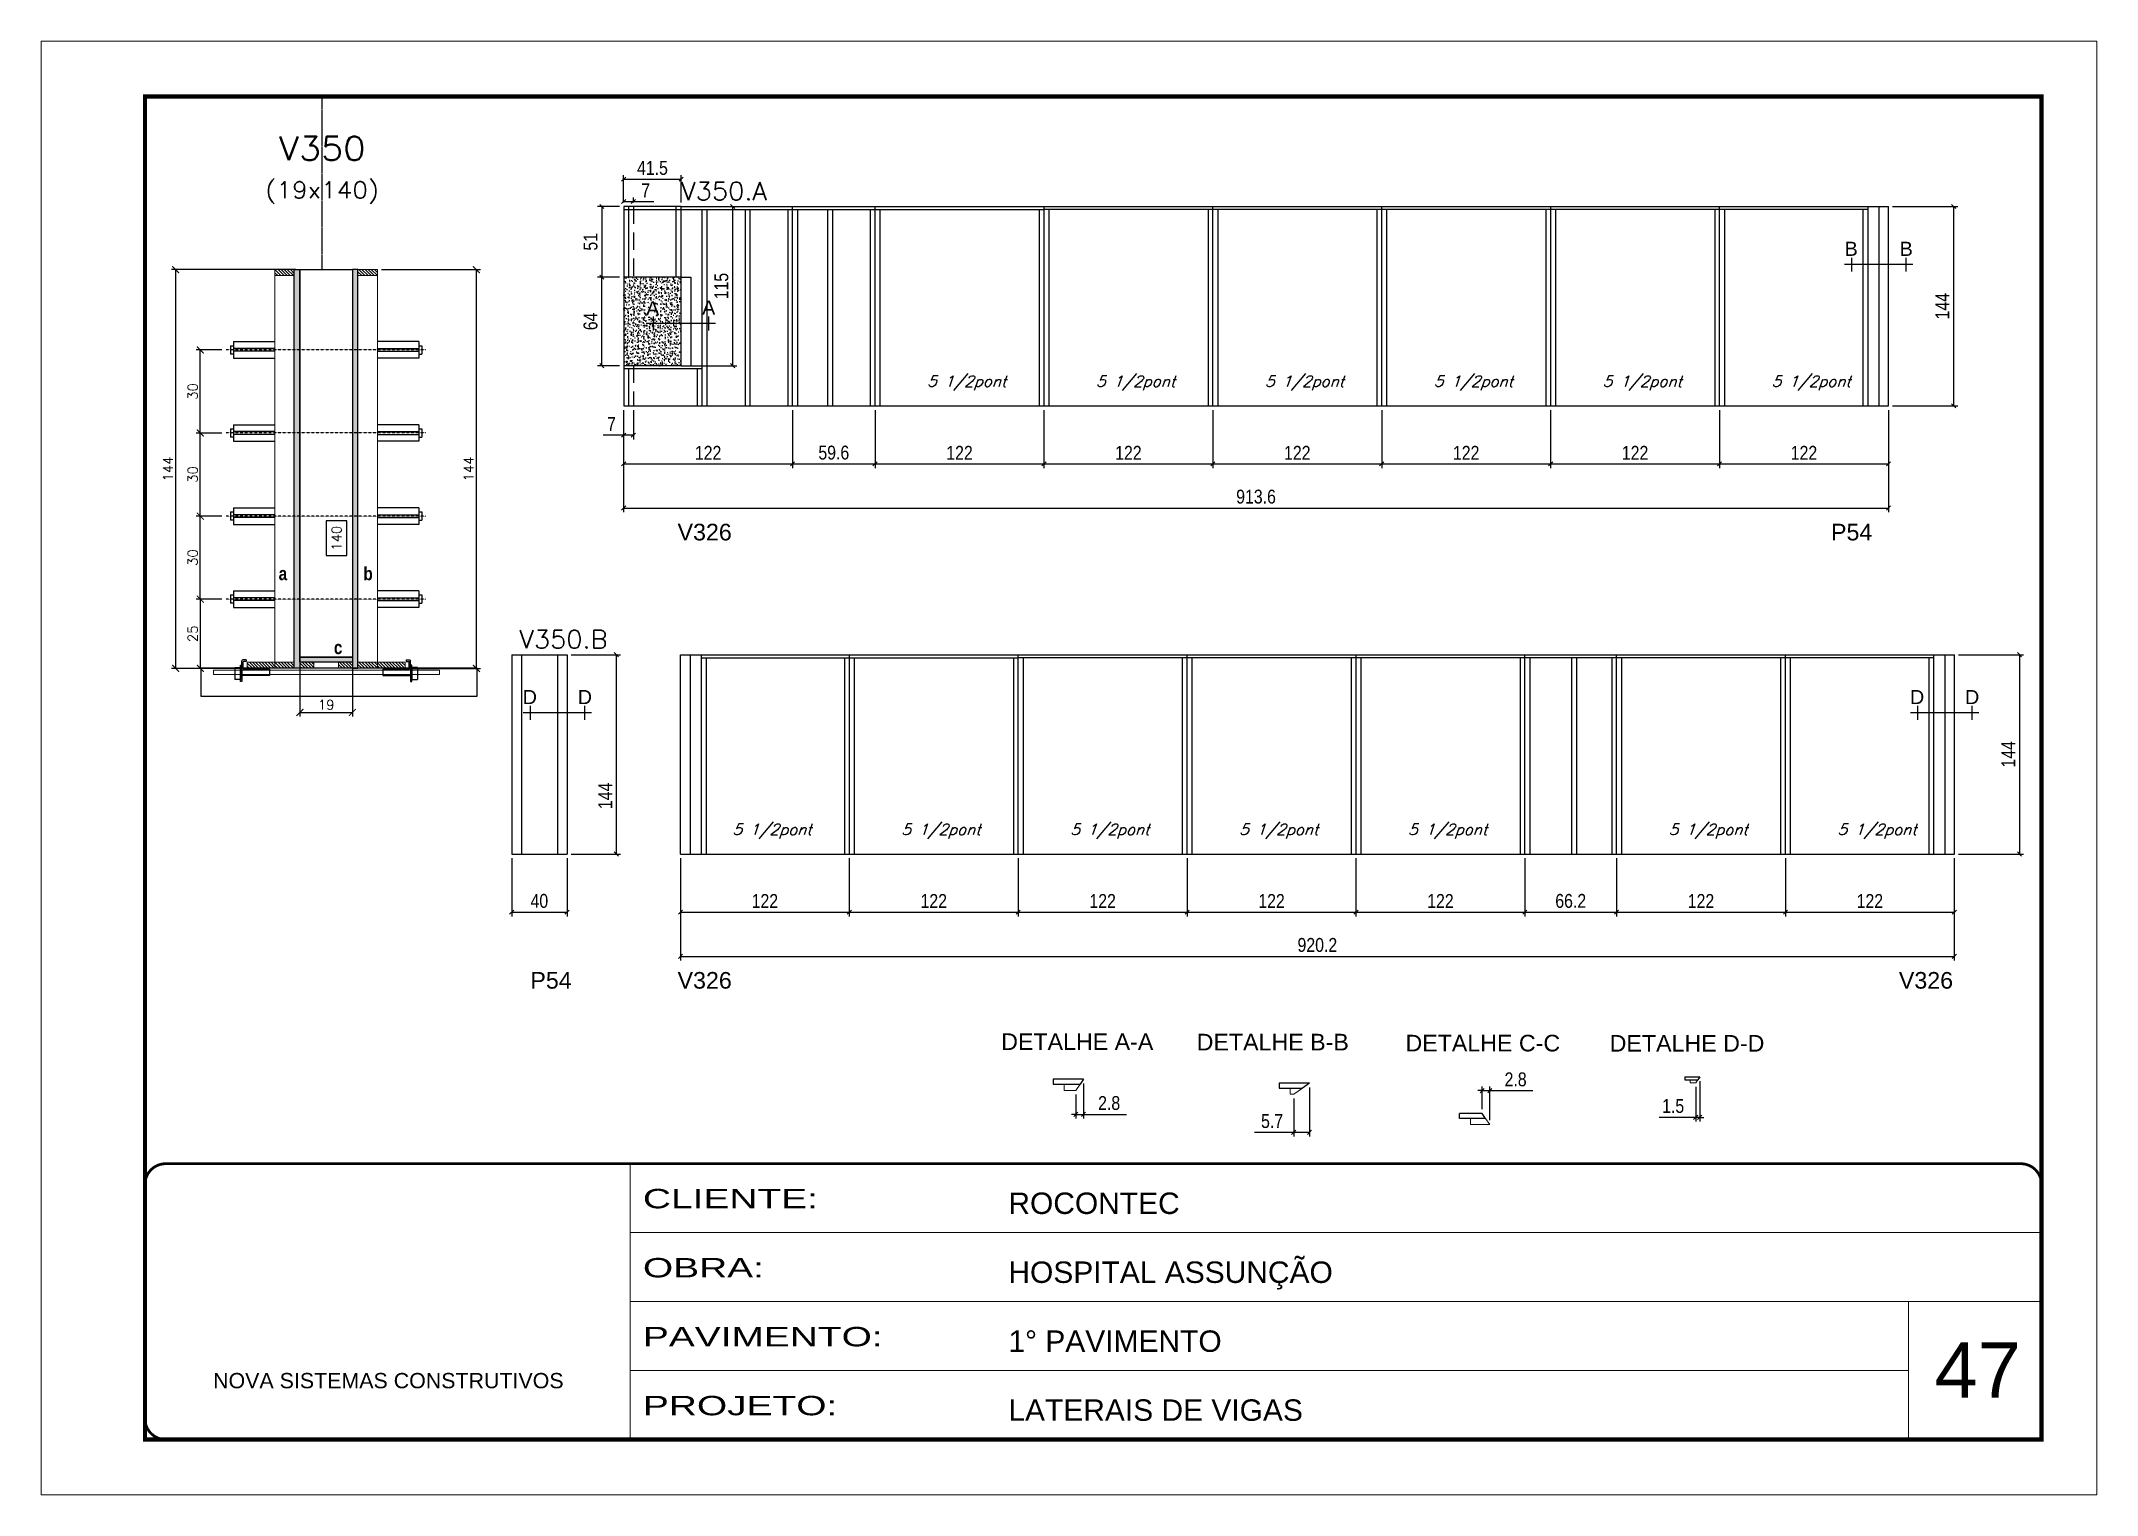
# Model space of a CAD drawing. Extents: x 137137 to 143418, y 10464 to 34486.
# Drawn here: x 140307 to 141792, y 20801 to 21851 of the extents above; entities that cross this region are included whole.
import ezdxf
from ezdxf.enums import TextEntityAlignment as Align

# ---------------------------------------------------------------- set-up
doc = ezdxf.new("R2010")
doc.units = 0
for name, pattern in [('CONTINUO', [0]), ('DASHED', [0.75, 0.5, -0.25]), ('HIDDEN', [0.375, 0.25, -0.125])]:
    doc.linetypes.add(name, pattern=pattern)
for name, color, linetype in [('5', 5, 'Continuous'), ('barrote', 251, 'Continuous'), ('COTA', 241, 'Continuous'), ('Cota Seção (2x)', 4, 'Continuous'), ('detalhes', 4, 'Continuous'), ('Painéis', 200, 'Continuous'), ('presilha', 1, 'Continuous'), ('SARR_2.2x7', 40, 'Continuous'), ('SARR_3.5x7', 81, 'Continuous'), ('TENSOR', 3, 'Continuous'), ('texto', 7, 'Continuous'), ('Texto de Titulo', 7, 'Continuous'), ('Texto Qtd Sarr', 242, 'Continuous')]:
    doc.layers.add(name, color=color, linetype=linetype)
for name, color, linetype, lineweight in [('CARIMBO', 255, 'Continuous', 9), ('CONCRETO', 251, 'Continuous', 25), ('Folhas', 255, 'Continuous', 9), ('Hachura', 251, 'Continuous', 9), ('Madeira', 126, 'Continuous', 18), ('Sarr 2.2x7', 40, 'Continuous', 9), ('SARRAFO DE PRESSAO', 251, 'DASHED', 9), ('SCO-___-LAJ', 2, 'Continuous', 0), ('Texto Seção', 7, 'Continuous', 15)]:
    doc.layers.add(name, color=color, linetype=linetype, lineweight=lineweight)
doc.styles.add('ARIAL', font='arial.ttf')
doc.styles.add('COTA TECNICA', font='techl___.ttf', dxfattribs={"height": 10})
doc.styles.add('REGUA-120', font='ROMANS.shx', dxfattribs={"height": 15})
doc.styles.add('Romans', font='romans.shx')
doc.styles.get("Standard").update_dxf_attribs({"font": 'arial.ttf'})
doc.styles.add('TECNICA', font='techb___.ttf', dxfattribs={"height": 10})
doc.styles.add('Tecnologia', font='')
doc.styles.get('Tecnologia').set_extended_font_data('Forgotten Futurist')
doc.dimstyles.new('Cota Seção (2x)', dxfattribs={"dimtxt": 7, "dimasz": 5, "dimexe": 3, "dimexo": 3, "dimgap": 2, "dimtad": 3, "dimdec": 1, "dimlfac": 0.5, "dimzin": 12, "dimdsep": 46, "dimtxsty": 'Romans', "dimblk": 'ARCHTICK', "dimcen": 0, "dimclrd": 4, "dimclre": 4, "dimclrt": 1, "dimadec": 1, "dimazin": 3, "dimtfac": 1, "dimtdec": 1, "dimtmove": 0, "dimatfit": 3, "dimldrblk": 'OBLIQUE', "dimfxl": 1, "dimtolj": 1, "dimtzin": 12, "dimarcsym": 0})
doc.dimstyles.new('Cota Seção interna', dxfattribs={"dimtxt": 7, "dimasz": 6, "dimexe": 0.18, "dimexo": 2, "dimgap": -4, "dimtad": 3, "dimdec": 1, "dimlfac": 0.5, "dimzin": 12, "dimdsep": 46, "dimtxsty": 'Romans', "dimblk": 'ARCHTICK', "dimcen": 0.09, "dimse1": 1, "dimse2": 1, "dimsd1": 1, "dimsd2": 1, "dimclrd": 180, "dimclre": 5, "dimclrt": 1, "dimadec": 0, "dimazin": 3, "dimtfac": 1, "dimtdec": 1, "dimtofl": 0, "dimtmove": 0, "dimatfit": 3, "dimldrblk": 'ARCHTICK', "dimfxl": 1, "dimtolj": 1, "dimtzin": 0, "dimarcsym": 0})
doc.dimstyles.new('PAINEL', dxfattribs={"dimtxt": 10, "dimasz": 3, "dimexe": 3, "dimexo": 3, "dimgap": 3, "dimtad": 1, "dimdec": 1, "dimzin": 12, "dimdsep": 46, "dimtxsty": 'COTA TECNICA', "dimblk1": 'OBLIQUE', "dimblk2": 'OBLIQUE', "dimsah": 1, "dimcen": 0.9, "dimclrd": 4, "dimclre": 4, "dimclrt": 240, "dimadec": 1, "dimazin": 3, "dimtfac": 1, "dimtdec": 1, "dimtmove": 0, "dimatfit": 3, "dimfxl": 1, "dimtolj": 1, "dimtzin": 12, "dimarcsym": 0})
pattern_1 = [(315, (163450.8116, 13168.8062), (1.12253202, 1.12253202), [])]
pattern_2 = [(315, (163450.8116, 13095.2062), (1.12253202, 1.12253202), [])]

msp = doc.modelspace()

# ---------------------------------------------------------------- texts
at = {"layer": '5', "linetype": 'Continuous'}
for s, p in [('V326', (140767.05, 21490.83)), ('P54', (141600.24, 21490.83)), ('P54', (140660.74, 21167.09)), ('V326', (140767.05, 21167.09)), ('V326', (141649.26, 21167.09))]:
    msp.add_text(s, height=12, rotation=0.00004, dxfattribs=at).set_placement(p)
at = {"layer": '5', "color": 7, "linetype": 'Continuous'}
for s, p in [('DETALHE A-A', (141000.8, 21122.79)), ('DETALHE B-B', (141142.03, 21122.47)), ('DETALHE C-C', (141292.83, 21121.75)), ('DETALHE D-D', (141440.35, 21121.59))]:
    msp.add_text(s, height=12, rotation=359.99996, dxfattribs=at).set_placement(p)
at = {"layer": 'CARIMBO', "style": 'ARIAL'}
msp.add_text('47', height=40, dxfattribs=at).set_placement((141675.15, 20871.59))
at = {"layer": 'detalhes', "color": 0, "linetype": 'Continuous', "style": 'ARIAL'}
for s, p in [('B', (141614.81, 21701.45)), ('B', (141654.6, 21701.45)), ('A', (140749.07, 21658.43)), ('A', (140789.52, 21658.96)), ('D', (140660.32, 21377.7)), ('D', (140700.08, 21377.7)), ('D', (141662.41, 21377.7)), ('D', (141702.2, 21377.7))]:
    msp.add_text(s, height=10.22, dxfattribs=at).set_placement(p, align=Align.MIDDLE_CENTER)
at = {"layer": 'detalhes', "style": 'TECNICA'}
for s, p in [('a', (140478.89, 21462.09)), ('b', (140540.12, 21462.07)), ('c', (140518.79, 21408.69))]:
    msp.add_text(s, height=9.6, dxfattribs=at).set_placement(p)
at = {"layer": 'texto', "color": 2, "char_height": 8, "attachment_point": 5, "style": 'Romans'}
for insert in [(140975.94, 21604.48), (141097.94, 21604.48), (141219.94, 21604.48), (141341.94, 21604.48), (141463.94, 21604.48), (141585.94, 21604.48), (140835.34, 21280.74), (140957.34, 21280.74), (141079.34, 21280.74), (141201.34, 21280.74), (141323.34, 21280.74), (141511.54, 21280.74), (141633.54, 21280.74)]:
    msp.add_mtext('{\\Q19;\\C256;5 1/2pont}', dxfattribs=dict(at, insert=insert))
at = {"layer": 'Texto Seção', "style": 'REGUA-120', "width": 1.05}
for s, p in [('V350.A', (140769.63, 21736.64)), ('V350.B', (140652.76, 21412.89))]:
    msp.add_text(s, height=13, dxfattribs=at).set_placement(p)

# ---------------------------------------------------------------- blocks, each defined once
blk = doc.blocks.new('9999999999')
at = {"color": 30, "linetype": 'CONTINUO'}
for p, q in [((98564.6, 34230.2), (98564.6, 34429.4)), ((98564.6, 34379.6), (99584, 34379.6)), ((98564.6, 34329.8), (99488, 34329.8)), ((99584, 34329.8), (99488, 34329.8)), ((99488, 34329.8), (99488, 34230.2)), ((98564.6, 34280), (99488, 34280))]:
    blk.add_line(p, q, dxfattribs=at)
at = {"color": 30, "linetype": 'CONTINUO', "const_width": 2}
blk.add_lwpolyline([(99584, 34230.2), (99584, 34414.4, 0.414214), (99569, 34429.4), (98229, 34429.4, 0.414214), (98214, 34414.4), (98214, 34245.2, 0.414214), (98229, 34230.2), (99584, 34230.2)], format="xyb", dxfattribs=at)
at = {"layer": 'Folhas'}
blk.add_lwpolyline([(98139, 34190.2), (99624, 34190.2), (99624, 35240.2), (98139, 35240.2)], close=True, dxfattribs=at)
at = {"layer": 'Folhas', "color": 30, "const_width": 3}
blk.add_lwpolyline([(98214, 34230.2), (99584, 34230.2), (99584, 35200.2), (98214, 35200.2)], close=True, dxfattribs=at)
at = {"color": 7, "linetype": 'Continuous', "ltscale": 5, "style": 'ARIAL'}
for s, height, p in [('ROCONTEC', 15.48, (98837.7, 34393.1)), ('HOSPITAL ASSUNÇÃO', 15.483, (98837.7, 34343.3)), ('1° PAVIMENTO', 15.483, (98837.7, 34293.5)), ('NOVA SISTEMAS CONSTRUTIVOS', 11.059, (98263.2, 34267.2)), ('LATERAIS DE VIGAS', 15.483, (98837.7, 34243.7))]:
    blk.add_text(s, height=height, dxfattribs=at).set_placement(p)
at = {"layer": 'Folhas', "color": 7, "style": 'Tecnologia', "width": 1.5}
for s, p in [('CLIENTE:', (98573.7, 34397.2)), ('OBRA:', (98573.7, 34347.3)), ('PAVIMENTO:', (98573.7, 34297.5)), ('PROJETO:', (98573.7, 34247.7))]:
    blk.add_text(s, height=14, dxfattribs=at).set_placement(p)
blk = doc.blocks.new('_Oblique')
at = {"color": 0, "linetype": 'ByBlock', "lineweight": -2}
blk.add_line((-0.5, -0.5), (0.5, 0.5), dxfattribs=at)
blk = doc.blocks.new('*D1683')
at = {"layer": 'COTA', "color": 4, "lineweight": -2, "ltscale": 25, "transparency": 16777216}
for p, q in [((140728.1, 21585), (140728.1, 21543.1)), ((140850.1, 21585), (140850.1, 21543.1)), ((140728.1, 21546.1), (140850.1, 21546.1))]:
    blk.add_line(p, q, dxfattribs=at)
at = {"layer": 'Defpoints', "color": 0, "ltscale": 25, "transparency": 16777216}
for p in [(140728.1, 21588), (140850.1, 21588), (140850.1, 21546.1)]:
    blk.add_point(p, dxfattribs=at)
at = {"layer": 'COTA', "color": 4, "lineweight": -2, "ltscale": 25, "transparency": 16777216, "xscale": 3, "yscale": 3, "zscale": 3, "rotation": 180}
blk.add_blockref('_Oblique', (140728.1, 21546.1), dxfattribs=at)
at = {"layer": 'COTA', "color": 4, "lineweight": -2, "ltscale": 25, "transparency": 16777216, "xscale": 3, "yscale": 3, "zscale": 3}
blk.add_blockref('_Oblique', (140850.1, 21546.1), dxfattribs=at)
at = {"layer": 'COTA', "color": 240, "ltscale": 25, "transparency": 16777216, "insert": (140789.1, 21554.1), "char_height": 10, "attachment_point": 5, "style": 'COTA TECNICA'}
blk.add_mtext('\\A1;122', dxfattribs=at)
blk = doc.blocks.new('*D1684')
at = {"layer": 'COTA', "color": 4, "lineweight": -2, "ltscale": 25, "transparency": 16777216}
for p, q in [((141153.7, 21585), (141153.7, 21543.1)), ((141275.7, 21585), (141275.7, 21543.1)), ((141153.7, 21546.1), (141275.7, 21546.1))]:
    blk.add_line(p, q, dxfattribs=at)
at = {"layer": 'Defpoints', "color": 0, "ltscale": 25, "transparency": 16777216}
for p in [(141153.7, 21588), (141275.7, 21588), (141275.7, 21546.1)]:
    blk.add_point(p, dxfattribs=at)
at = {"layer": 'COTA', "color": 4, "lineweight": -2, "ltscale": 25, "transparency": 16777216, "xscale": 3, "yscale": 3, "zscale": 3, "rotation": 180}
blk.add_blockref('_Oblique', (141153.7, 21546.1), dxfattribs=at)
at = {"layer": 'COTA', "color": 4, "lineweight": -2, "ltscale": 25, "transparency": 16777216, "xscale": 3, "yscale": 3, "zscale": 3}
blk.add_blockref('_Oblique', (141275.7, 21546.1), dxfattribs=at)
at = {"layer": 'COTA', "color": 240, "ltscale": 25, "transparency": 16777216, "insert": (141214.7, 21554.1), "char_height": 10, "attachment_point": 5, "style": 'COTA TECNICA'}
blk.add_mtext('\\A1;122', dxfattribs=at)
blk = doc.blocks.new('*D1685')
at = {"layer": 'COTA', "color": 4, "lineweight": -2, "ltscale": 25, "transparency": 16777216}
for p, q in [((141644.7, 21732), (141691.8, 21732)), ((141688.8, 21732), (141688.8, 21588)), ((141644.7, 21588), (141691.8, 21588))]:
    blk.add_line(p, q, dxfattribs=at)
at = {"layer": 'Defpoints', "color": 0, "ltscale": 25, "transparency": 16777216}
for p in [(141641.7, 21732), (141641.7, 21588), (141688.8, 21588)]:
    blk.add_point(p, dxfattribs=at)
at = {"layer": 'COTA', "color": 4, "lineweight": -2, "ltscale": 25, "transparency": 16777216, "xscale": 3, "yscale": 3, "zscale": 3}
for p, rotation in [((141688.8, 21732), 90), ((141688.8, 21588), 270)]:
    blk.add_blockref('_Oblique', p, dxfattribs=dict(at, rotation=rotation))
at = {"layer": 'COTA', "color": 240, "ltscale": 25, "transparency": 16777216, "insert": (141680.7, 21660), "char_height": 10, "attachment_point": 5, "rotation": 90, "style": 'COTA TECNICA'}
blk.add_mtext('\\A1;144', dxfattribs=at)
blk = doc.blocks.new('*D1660')
at = {"layer": 'COTA', "color": 4, "lineweight": -2, "ltscale": 25, "transparency": 16777216}
for p, q in [((141519.7, 21585), (141519.7, 21543.1)), ((141641.7, 21585), (141641.7, 21543.1)), ((141519.7, 21546.1), (141641.7, 21546.1))]:
    blk.add_line(p, q, dxfattribs=at)
at = {"layer": 'Defpoints', "color": 0, "ltscale": 25, "transparency": 16777216}
for p in [(141519.7, 21588), (141641.7, 21588), (141641.7, 21546.1)]:
    blk.add_point(p, dxfattribs=at)
at = {"layer": 'COTA', "color": 4, "lineweight": -2, "ltscale": 25, "transparency": 16777216, "xscale": 3, "yscale": 3, "zscale": 3, "rotation": 180}
blk.add_blockref('_Oblique', (141519.7, 21546.1), dxfattribs=at)
at = {"layer": 'COTA', "color": 4, "lineweight": -2, "ltscale": 25, "transparency": 16777216, "xscale": 3, "yscale": 3, "zscale": 3}
blk.add_blockref('_Oblique', (141641.7, 21546.1), dxfattribs=at)
at = {"layer": 'COTA', "color": 240, "ltscale": 25, "transparency": 16777216, "insert": (141580.7, 21554.1), "char_height": 10, "attachment_point": 5, "style": 'COTA TECNICA'}
blk.add_mtext('\\A1;122', dxfattribs=at)
blk = doc.blocks.new('_ArchTick')
at = {"color": 0, "linetype": 'ByBlock', "const_width": 0.15}
blk.add_lwpolyline([(-0.5, -0.5), (0.5, 0.5)], dxfattribs=at)
blk = doc.blocks.new('*D1661')
at = {"layer": 'COTA', "color": 4, "lineweight": -2, "transparency": 16777216}
for p, q in [((140491.2, 21686.4), (140401.5, 21686.4)), ((140404.5, 21398.4), (140404.5, 21686.4)), ((140453.2, 21398.4), (140401.5, 21398.4))]:
    blk.add_line(p, q, dxfattribs=at)
at = {"layer": 'Defpoints', "color": 0, "transparency": 16777216}
for p in [(140404.5, 21686.4), (140494.2, 21686.4), (140456.2, 21398.4)]:
    blk.add_point(p, dxfattribs=at)
at = {"layer": 'COTA', "color": 4, "lineweight": -2, "transparency": 16777216, "xscale": 5, "yscale": 5, "zscale": 5}
for p, rotation in [((140404.5, 21686.4), 90), ((140404.5, 21398.4), 270)]:
    blk.add_blockref('_ArchTick', p, dxfattribs=dict(at, rotation=rotation))
at = {"layer": 'COTA', "color": 1, "transparency": 16777216, "insert": (140399, 21542.4), "char_height": 7, "attachment_point": 5, "rotation": 90, "style": 'Romans'}
blk.add_mtext('\\A1;144', dxfattribs=at)
blk = doc.blocks.new('*D1662')
at = {"layer": 'COTA', "color": 4, "lineweight": -2, "transparency": 16777216}
for p, q in [((140553.2, 21686.4), (140624.7, 21686.4)), ((140621.7, 21398.4), (140621.7, 21686.4)), ((140573.2, 21398.4), (140624.7, 21398.4))]:
    blk.add_line(p, q, dxfattribs=at)
at = {"layer": 'Defpoints', "color": 0, "transparency": 16777216}
for p in [(140550.2, 21686.4), (140621.7, 21686.4), (140570.2, 21398.4)]:
    blk.add_point(p, dxfattribs=at)
at = {"layer": 'COTA', "color": 4, "lineweight": -2, "transparency": 16777216, "xscale": 5, "yscale": 5, "zscale": 5}
for p, rotation in [((140621.7, 21686.4), 90), ((140621.7, 21398.4), 270)]:
    blk.add_blockref('_ArchTick', p, dxfattribs=dict(at, rotation=rotation))
at = {"layer": 'COTA', "color": 1, "transparency": 16777216, "insert": (140616.2, 21542.4), "char_height": 7, "attachment_point": 5, "rotation": 90, "style": 'Romans'}
blk.add_mtext('\\A1;144', dxfattribs=at)
blk = doc.blocks.new('*D1663')
at = {"layer": 'Cota Seção (2x)', "color": 180, "lineweight": -2, "transparency": 16777216}
for p, q in [((140528.2, 21504.9), (140513.2, 21504.9)), ((140513.2, 21504.9), (140513.2, 21479.9)), ((140528.2, 21479.9), (140528.2, 21504.9)), ((140513.2, 21479.9), (140528.2, 21479.9))]:
    blk.add_line(p, q, dxfattribs=at)
at = {"layer": 'Defpoints', "color": 0, "transparency": 16777216}
for p in [(140532.2, 21686.4), (140532.2, 21686.4), (140532.2, 21406.5)]:
    blk.add_point(p, dxfattribs=at)
at = {"layer": 'Cota Seção (2x)', "color": 1, "transparency": 16777216, "insert": (140520.7, 21492.4), "char_height": 7, "attachment_point": 5, "rotation": 90, "style": 'Romans'}
blk.add_mtext('\\A1;140', dxfattribs=at)
blk = doc.blocks.new('titulo1')
at = {"layer": 'Defpoints', "color": 252, "linetype": 'HIDDEN', "ltscale": 2}
blk.add_line((0, 0), (0, 125), dxfattribs=at)
at = {"layer": 'Defpoints', "style": 'Romans', "oblique": 15}
blk.add_attdef('FOLHA', text='', height=10, dxfattribs=at).set_placement((0, 15.6), align=Align.MIDDLE_CENTER)
at = {"layer": 'Texto Qtd Sarr', "color": 3, "style": 'Romans', "oblique": 15}
for tag, height, p in [('TITULO', 17, (0, 71.4)), ('SEÇÃO', 12, (0, 41.5))]:
    blk.add_attdef(tag, text='', height=height, dxfattribs=at).set_placement(p, align=Align.MIDDLE_CENTER)
blk = doc.blocks.new('PRESILHA METÁLICA 1')
at = {"layer": 'presilha'}
for p, q in [((0, 13), (6, 13)), ((0, 13), (0, 0)), ((6, 0), (0, 0)), ((6, 15.5), (7.5, 15.5)), ((6, -2.5), (6, 15.5)), ((6, 13), (6, 0)), ((7.5, 10.6), (7.5, 19.9)), ((7.5, 15.5), (7.5, -2.5)), ((37.5, 4.1), (7.5, 4.1)), ((12, 21), (8.6, 21)), ((9, 11.6), (9, 18.9)), ((12, 19.5), (9.6, 19.5)), ((37.5, 11), (9.6, 11)), ((12, 21), (12, 19.5)), ((37.5, 11), (37.5, 4.1)), ((7.5, -2.5), (6, -2.5))]:
    blk.add_line(p, q, dxfattribs=at)
for centre, radius, start, end in [((8.6, 19.9), 1.14, 90, 180), ((9.6, 18.9), 0.57, 90, 180), ((9.6, 11.6), 0.57, 180, 270)]:
    blk.add_arc(centre, radius, start, end, dxfattribs=at)
blk = doc.blocks.new('*D1664')
at = {"layer": 'COTA', "color": 4, "lineweight": -2, "transparency": 16777216}
for p, q in [((140494.2, 21399.8), (140494.2, 21363.6)), ((140532.2, 21399.8), (140532.2, 21363.6)), ((140494.2, 21366.6), (140532.2, 21366.6))]:
    blk.add_line(p, q, dxfattribs=at)
at = {"layer": 'Defpoints', "color": 0, "transparency": 16777216}
for p in [(140494.2, 21402.8), (140532.2, 21402.8), (140532.2, 21366.6)]:
    blk.add_point(p, dxfattribs=at)
at = {"layer": 'COTA', "color": 4, "lineweight": -2, "transparency": 16777216, "xscale": 5, "yscale": 5, "zscale": 5, "rotation": 180}
blk.add_blockref('_ArchTick', (140494.2, 21366.6), dxfattribs=at)
at = {"layer": 'COTA', "color": 4, "lineweight": -2, "transparency": 16777216, "xscale": 5, "yscale": 5, "zscale": 5}
blk.add_blockref('_ArchTick', (140532.2, 21366.6), dxfattribs=at)
at = {"layer": 'COTA', "color": 1, "transparency": 16777216, "insert": (140513.2, 21372.1), "char_height": 7, "attachment_point": 5, "style": 'Romans'}
blk.add_mtext('\\A1;19', dxfattribs=at)
blk = doc.blocks.new('*D1665')
at = {"layer": 'COTA', "color": 4, "lineweight": -2, "ltscale": 25, "transparency": 16777216}
for p, q in [((140728.1, 21585), (140728.1, 21511.2)), ((141641.7, 21585), (141641.7, 21511.2)), ((140728.1, 21514.2), (141641.7, 21514.2))]:
    blk.add_line(p, q, dxfattribs=at)
at = {"layer": 'Defpoints', "color": 0, "ltscale": 25, "transparency": 16777216}
for p in [(140728.1, 21588), (141641.7, 21588), (141641.7, 21514.2)]:
    blk.add_point(p, dxfattribs=at)
at = {"layer": 'COTA', "color": 4, "lineweight": -2, "ltscale": 25, "transparency": 16777216, "xscale": 3, "yscale": 3, "zscale": 3, "rotation": 180}
blk.add_blockref('_Oblique', (140728.1, 21514.2), dxfattribs=at)
at = {"layer": 'COTA', "color": 4, "lineweight": -2, "ltscale": 25, "transparency": 16777216, "xscale": 3, "yscale": 3, "zscale": 3}
blk.add_blockref('_Oblique', (141641.7, 21514.2), dxfattribs=at)
at = {"layer": 'COTA', "color": 240, "ltscale": 25, "transparency": 16777216, "insert": (141184.9, 21522.4), "char_height": 10, "attachment_point": 5, "style": 'COTA TECNICA'}
blk.add_mtext('\\A1;913.6', dxfattribs=at)
blk = doc.blocks.new('*D1686')
at = {"layer": 'COTA', "color": 4, "lineweight": -2, "ltscale": 25, "transparency": 16777216}
for p, q in [((141275.7, 21585), (141275.7, 21543.1)), ((141397.7, 21585), (141397.7, 21543.1)), ((141275.7, 21546.1), (141397.7, 21546.1))]:
    blk.add_line(p, q, dxfattribs=at)
at = {"layer": 'Defpoints', "color": 0, "ltscale": 25, "transparency": 16777216}
for p in [(141275.7, 21588), (141397.7, 21588), (141397.7, 21546.1)]:
    blk.add_point(p, dxfattribs=at)
at = {"layer": 'COTA', "color": 4, "lineweight": -2, "ltscale": 25, "transparency": 16777216, "xscale": 3, "yscale": 3, "zscale": 3, "rotation": 180}
blk.add_blockref('_Oblique', (141275.7, 21546.1), dxfattribs=at)
at = {"layer": 'COTA', "color": 4, "lineweight": -2, "ltscale": 25, "transparency": 16777216, "xscale": 3, "yscale": 3, "zscale": 3}
blk.add_blockref('_Oblique', (141397.7, 21546.1), dxfattribs=at)
at = {"layer": 'COTA', "color": 240, "ltscale": 25, "transparency": 16777216, "insert": (141336.7, 21554.1), "char_height": 10, "attachment_point": 5, "style": 'COTA TECNICA'}
blk.add_mtext('\\A1;122', dxfattribs=at)
blk = doc.blocks.new('*D1666')
at = {"layer": 'COTA', "color": 4, "lineweight": -2, "transparency": 16777216}
for p, q in [((140437.9, 21448.4), (140419.3, 21448.4)), ((140422.3, 21448.4), (140422.3, 21398.4)), ((140437.9, 21398.4), (140419.3, 21398.4))]:
    blk.add_line(p, q, dxfattribs=at)
at = {"layer": 'Defpoints', "color": 0, "transparency": 16777216}
for p in [(140440.9, 21448.4), (140422.3, 21398.4), (140440.9, 21398.4)]:
    blk.add_point(p, dxfattribs=at)
at = {"layer": 'COTA', "color": 4, "lineweight": -2, "transparency": 16777216, "xscale": 5, "yscale": 5, "zscale": 5}
for p, rotation in [((140422.3, 21448.4), 90), ((140422.3, 21398.4), 270)]:
    blk.add_blockref('_ArchTick', p, dxfattribs=dict(at, rotation=rotation))
at = {"layer": 'COTA', "color": 1, "transparency": 16777216, "insert": (140416.8, 21423.4), "char_height": 7, "attachment_point": 5, "rotation": 90, "style": 'Romans'}
blk.add_mtext('\\A1;25', dxfattribs=at)
blk = doc.blocks.new('*D1687')
at = {"layer": 'COTA', "color": 4, "linetype": 'ByBlock', "lineweight": -2, "transparency": 16777216}
for p, q in [((141054.7, 21090.6), (141054.7, 21073.3)), ((141060.3, 21098.6), (141060.3, 21073.3)), ((141054.7, 21076.3), (141051.7, 21076.3)), ((141054.7, 21076.3), (141060.3, 21076.3)), ((141060.3, 21076.3), (141091.4, 21076.3))]:
    blk.add_line(p, q, dxfattribs=at)
at = {"layer": 'Defpoints', "color": 0, "linetype": 'ByBlock', "transparency": 16777216}
for p in [(141054.7, 21093.6), (141060.3, 21101.6), (141060.3, 21076.3)]:
    blk.add_point(p, dxfattribs=at)
at = {"layer": 'COTA', "color": 4, "linetype": 'ByBlock', "lineweight": -2, "transparency": 16777216, "xscale": 3, "yscale": 3, "zscale": 3}
blk.add_blockref('_Oblique', (141054.7, 21076.3), dxfattribs=at)
at = {"layer": 'COTA', "color": 4, "linetype": 'ByBlock', "lineweight": -2, "transparency": 16777216, "xscale": 3, "yscale": 3, "zscale": 3, "rotation": 180}
blk.add_blockref('_Oblique', (141060.3, 21076.3), dxfattribs=at)
at = {"layer": 'COTA', "color": 240, "linetype": 'ByBlock', "transparency": 16777216, "insert": (141078.8, 21084.4), "char_height": 10, "attachment_point": 5, "style": 'COTA TECNICA'}
blk.add_mtext('\\A1;2.8', dxfattribs=at)
blk = doc.blocks.new('*D1688')
at = {"layer": 'COTA', "color": 4, "linetype": 'ByBlock', "lineweight": -2, "transparency": 16777216}
for p, q in [((141212.1, 21087.8), (141212.1, 21060.3)), ((141223.5, 21095.8), (141223.5, 21060.3)), ((141212.1, 21063.3), (141183.9, 21063.3)), ((141223.5, 21063.3), (141212.1, 21063.3))]:
    blk.add_line(p, q, dxfattribs=at)
at = {"layer": 'Defpoints', "color": 0, "linetype": 'ByBlock', "transparency": 16777216}
for p in [(141212.1, 21090.8), (141223.5, 21098.8), (141212.1, 21063.3)]:
    blk.add_point(p, dxfattribs=at)
at = {"layer": 'COTA', "color": 4, "linetype": 'ByBlock', "lineweight": -2, "transparency": 16777216, "xscale": 3, "yscale": 3, "zscale": 3}
for p, rotation in [((141212.1, 21063.3), 180.000000001876), ((141223.5, 21063.3), 1.875939403817029e-09)]:
    blk.add_blockref('_Oblique', p, dxfattribs=dict(at, rotation=rotation))
at = {"layer": 'COTA', "color": 240, "linetype": 'ByBlock', "transparency": 16777216, "insert": (141196.5, 21071.4), "char_height": 10, "attachment_point": 5, "rotation": 0, "style": 'COTA TECNICA'}
blk.add_mtext('\\A1;5.7', dxfattribs=at)
blk = doc.blocks.new('*D1689')
at = {"layer": 'COTA', "color": 4, "linetype": 'ByBlock', "lineweight": -2, "transparency": 16777216}
for p, q in [((141348.2, 21093.4), (141345.2, 21093.4)), ((141348.2, 21080), (141348.2, 21096.4)), ((141348.2, 21093.4), (141353.8, 21093.4)), ((141353.8, 21072), (141353.8, 21096.4)), ((141353.8, 21093.4), (141384.9, 21093.4))]:
    blk.add_line(p, q, dxfattribs=at)
at = {"layer": 'Defpoints', "color": 0, "linetype": 'ByBlock', "transparency": 16777216}
for p in [(141353.8, 21093.4), (141348.2, 21077), (141353.8, 21069)]:
    blk.add_point(p, dxfattribs=at)
at = {"layer": 'COTA', "color": 4, "linetype": 'ByBlock', "lineweight": -2, "transparency": 16777216, "xscale": 3, "yscale": 3, "zscale": 3}
blk.add_blockref('_Oblique', (141348.2, 21093.4), dxfattribs=at)
at = {"layer": 'COTA', "color": 4, "linetype": 'ByBlock', "lineweight": -2, "transparency": 16777216, "xscale": 3, "yscale": 3, "zscale": 3, "rotation": 180}
blk.add_blockref('_Oblique', (141353.8, 21093.4), dxfattribs=at)
at = {"layer": 'COTA', "color": 240, "linetype": 'ByBlock', "transparency": 16777216, "insert": (141372.4, 21101.5), "char_height": 10, "attachment_point": 5, "style": 'COTA TECNICA'}
blk.add_mtext('\\A1;2.8', dxfattribs=at)
blk = doc.blocks.new('*D1690')
at = {"layer": 'COTA', "color": 4, "lineweight": -2, "ltscale": 25, "transparency": 16777216}
for p, q in [((140690.2, 21408.3), (140725.8, 21408.3)), ((140722.8, 21408.3), (140722.8, 21264.3)), ((140690.2, 21264.3), (140725.8, 21264.3))]:
    blk.add_line(p, q, dxfattribs=at)
at = {"layer": 'Defpoints', "color": 0, "ltscale": 25, "transparency": 16777216}
for p in [(140687.2, 21408.3), (140687.2, 21264.3), (140722.8, 21264.3)]:
    blk.add_point(p, dxfattribs=at)
at = {"layer": 'COTA', "color": 4, "lineweight": -2, "ltscale": 25, "transparency": 16777216, "xscale": 3, "yscale": 3, "zscale": 3}
for p, rotation in [((140722.8, 21408.3), 90), ((140722.8, 21264.3), 270)]:
    blk.add_blockref('_Oblique', p, dxfattribs=dict(at, rotation=rotation))
at = {"layer": 'COTA', "color": 240, "ltscale": 25, "transparency": 16777216, "insert": (140714.8, 21306.3), "char_height": 10, "attachment_point": 5, "rotation": 90, "style": 'COTA TECNICA'}
blk.add_mtext('\\A1;144', dxfattribs=at)
blk = doc.blocks.new('*D1691')
at = {"layer": 'COTA', "color": 4, "lineweight": -2, "ltscale": 25, "transparency": 16777216}
for p, q in [((140647.2, 21261.3), (140647.2, 21219.3)), ((140687.2, 21261.3), (140687.2, 21219.3)), ((140647.2, 21222.3), (140687.2, 21222.3))]:
    blk.add_line(p, q, dxfattribs=at)
at = {"layer": 'Defpoints', "color": 0, "ltscale": 25, "transparency": 16777216}
for p in [(140647.2, 21264.3), (140687.2, 21264.3), (140687.2, 21222.3)]:
    blk.add_point(p, dxfattribs=at)
at = {"layer": 'COTA', "color": 4, "lineweight": -2, "ltscale": 25, "transparency": 16777216, "xscale": 3, "yscale": 3, "zscale": 3, "rotation": 180}
blk.add_blockref('_Oblique', (140647.2, 21222.3), dxfattribs=at)
at = {"layer": 'COTA', "color": 4, "lineweight": -2, "ltscale": 25, "transparency": 16777216, "xscale": 3, "yscale": 3, "zscale": 3}
blk.add_blockref('_Oblique', (140687.2, 21222.3), dxfattribs=at)
at = {"layer": 'COTA', "color": 240, "ltscale": 25, "transparency": 16777216, "insert": (140667.2, 21230.4), "char_height": 10, "attachment_point": 5, "style": 'COTA TECNICA'}
blk.add_mtext('\\A1;40', dxfattribs=at)
blk = doc.blocks.new('*D1692')
at = {"layer": 'COTA', "color": 4, "linetype": 'ByBlock', "lineweight": -2, "transparency": 16777216}
for p, q in [((141502.5, 21096.1), (141502.5, 21071.1)), ((141505.4, 21100.3), (141505.4, 21071.1)), ((141502.5, 21074.1), (141476, 21074.1)), ((141505.4, 21074.1), (141502.5, 21074.1)), ((141505.4, 21074.1), (141508.4, 21074.1))]:
    blk.add_line(p, q, dxfattribs=at)
at = {"layer": 'Defpoints', "color": 0, "linetype": 'ByBlock', "transparency": 16777216}
for p in [(141505.4, 21103.3), (141502.5, 21099.1), (141502.5, 21074.1)]:
    blk.add_point(p, dxfattribs=at)
at = {"layer": 'COTA', "color": 4, "linetype": 'ByBlock', "lineweight": -2, "transparency": 16777216, "xscale": 3, "yscale": 3, "zscale": 3}
blk.add_blockref('_Oblique', (141502.5, 21074.1), dxfattribs=at)
at = {"layer": 'COTA', "color": 4, "linetype": 'ByBlock', "lineweight": -2, "transparency": 16777216, "xscale": 3, "yscale": 3, "zscale": 3, "rotation": 180}
blk.add_blockref('_Oblique', (141505.4, 21074.1), dxfattribs=at)
at = {"layer": 'COTA', "color": 240, "linetype": 'ByBlock', "transparency": 16777216, "insert": (141486.2, 21082.3), "char_height": 10, "attachment_point": 5, "style": 'COTA TECNICA'}
blk.add_mtext('\\A1;1.5', dxfattribs=at)
blk = doc.blocks.new('*D2055')
at = {"layer": 'COTA', "color": 4, "lineweight": -2, "transparency": 16777216}
for p, q in [((140437.9, 21508.4), (140419.3, 21508.4)), ((140422.3, 21448.4), (140422.3, 21508.4)), ((140437.9, 21448.4), (140419.3, 21448.4))]:
    blk.add_line(p, q, dxfattribs=at)
at = {"layer": 'Defpoints', "color": 0, "transparency": 16777216}
for p in [(140422.3, 21508.4), (140440.9, 21508.4), (140440.9, 21448.4)]:
    blk.add_point(p, dxfattribs=at)
at = {"layer": 'COTA', "color": 4, "lineweight": -2, "transparency": 16777216, "xscale": 5, "yscale": 5, "zscale": 5}
for p, rotation in [((140422.3, 21508.4), 90), ((140422.3, 21448.4), 270)]:
    blk.add_blockref('_ArchTick', p, dxfattribs=dict(at, rotation=rotation))
at = {"layer": 'COTA', "color": 1, "transparency": 16777216, "insert": (140416.8, 21478.4), "char_height": 7, "attachment_point": 5, "rotation": 90, "style": 'Romans'}
blk.add_mtext('\\A1;30', dxfattribs=at)
blk = doc.blocks.new('*D2056')
at = {"layer": 'COTA', "color": 4, "lineweight": -2, "ltscale": 25, "transparency": 16777216}
for p, q in [((140437.9, 21568.4), (140419.3, 21568.4)), ((140422.3, 21508.4), (140422.3, 21568.4)), ((140437.9, 21508.4), (140419.3, 21508.4))]:
    blk.add_line(p, q, dxfattribs=at)
at = {"layer": 'Defpoints', "color": 0, "ltscale": 25, "transparency": 16777216}
for p in [(140422.3, 21568.4), (140440.9, 21568.4), (140440.9, 21508.4)]:
    blk.add_point(p, dxfattribs=at)
at = {"layer": 'COTA', "color": 4, "lineweight": -2, "ltscale": 25, "transparency": 16777216, "xscale": 5, "yscale": 5, "zscale": 5}
for p, rotation in [((140422.3, 21568.4), 90), ((140422.3, 21508.4), 270)]:
    blk.add_blockref('_ArchTick', p, dxfattribs=dict(at, rotation=rotation))
at = {"layer": 'COTA', "color": 1, "ltscale": 25, "transparency": 16777216, "insert": (140416.8, 21538.4), "char_height": 7, "attachment_point": 5, "rotation": 90, "style": 'Romans'}
blk.add_mtext('\\A1;30', dxfattribs=at)
blk = doc.blocks.new('*D2057')
at = {"layer": 'COTA', "color": 4, "lineweight": -2, "ltscale": 25, "transparency": 16777216}
for p, q in [((140437.9, 21628.4), (140419.3, 21628.4)), ((140422.3, 21568.4), (140422.3, 21628.4)), ((140437.9, 21568.4), (140419.3, 21568.4))]:
    blk.add_line(p, q, dxfattribs=at)
at = {"layer": 'Defpoints', "color": 0, "ltscale": 25, "transparency": 16777216}
for p in [(140422.3, 21628.4), (140440.9, 21628.4), (140440.9, 21568.4)]:
    blk.add_point(p, dxfattribs=at)
at = {"layer": 'COTA', "color": 4, "lineweight": -2, "ltscale": 25, "transparency": 16777216, "xscale": 5, "yscale": 5, "zscale": 5}
for p, rotation in [((140422.3, 21628.4), 90), ((140422.3, 21568.4), 270)]:
    blk.add_blockref('_ArchTick', p, dxfattribs=dict(at, rotation=rotation))
at = {"layer": 'COTA', "color": 1, "ltscale": 25, "transparency": 16777216, "insert": (140416.8, 21598.4), "char_height": 7, "attachment_point": 5, "rotation": 90, "style": 'Romans'}
blk.add_mtext('\\A1;30', dxfattribs=at)
blk = doc.blocks.new('*D2060')
at = {"layer": 'COTA', "color": 4, "lineweight": -2, "ltscale": 25, "transparency": 16777216}
for p, q in [((141397.7, 21585), (141397.7, 21543.1)), ((141519.7, 21585), (141519.7, 21543.1)), ((141397.7, 21546.1), (141519.7, 21546.1))]:
    blk.add_line(p, q, dxfattribs=at)
at = {"layer": 'Defpoints', "color": 0, "ltscale": 25, "transparency": 16777216}
for p in [(141397.7, 21588), (141519.7, 21588), (141519.7, 21546.1)]:
    blk.add_point(p, dxfattribs=at)
at = {"layer": 'COTA', "color": 4, "lineweight": -2, "ltscale": 25, "transparency": 16777216, "xscale": 3, "yscale": 3, "zscale": 3, "rotation": 180}
blk.add_blockref('_Oblique', (141397.7, 21546.1), dxfattribs=at)
at = {"layer": 'COTA', "color": 4, "lineweight": -2, "ltscale": 25, "transparency": 16777216, "xscale": 3, "yscale": 3, "zscale": 3}
blk.add_blockref('_Oblique', (141519.7, 21546.1), dxfattribs=at)
at = {"layer": 'COTA', "color": 240, "ltscale": 25, "transparency": 16777216, "insert": (141458.7, 21554.1), "char_height": 10, "attachment_point": 5, "style": 'COTA TECNICA'}
blk.add_mtext('\\A1;122', dxfattribs=at)
blk = doc.blocks.new('*D2061')
at = {"layer": 'COTA', "color": 4, "lineweight": -2, "ltscale": 25, "transparency": 16777216}
for p, q in [((140909.7, 21585), (140909.7, 21543.1)), ((141031.7, 21585), (141031.7, 21543.1)), ((140909.7, 21546.1), (141031.7, 21546.1))]:
    blk.add_line(p, q, dxfattribs=at)
at = {"layer": 'Defpoints', "color": 0, "ltscale": 25, "transparency": 16777216}
for p in [(140909.7, 21588), (141031.7, 21588), (141031.7, 21546.1)]:
    blk.add_point(p, dxfattribs=at)
at = {"layer": 'COTA', "color": 4, "lineweight": -2, "ltscale": 25, "transparency": 16777216, "xscale": 3, "yscale": 3, "zscale": 3, "rotation": 180}
blk.add_blockref('_Oblique', (140909.7, 21546.1), dxfattribs=at)
at = {"layer": 'COTA', "color": 4, "lineweight": -2, "ltscale": 25, "transparency": 16777216, "xscale": 3, "yscale": 3, "zscale": 3}
blk.add_blockref('_Oblique', (141031.7, 21546.1), dxfattribs=at)
at = {"layer": 'COTA', "color": 240, "ltscale": 25, "transparency": 16777216, "insert": (140970.7, 21554.1), "char_height": 10, "attachment_point": 5, "style": 'COTA TECNICA'}
blk.add_mtext('\\A1;122', dxfattribs=at)
blk = doc.blocks.new('*D2062')
at = {"layer": 'COTA', "color": 4, "lineweight": -2, "ltscale": 25, "transparency": 16777216}
for p, q in [((141031.7, 21585), (141031.7, 21543.1)), ((141153.7, 21585), (141153.7, 21543.1)), ((141031.7, 21546.1), (141153.7, 21546.1))]:
    blk.add_line(p, q, dxfattribs=at)
at = {"layer": 'Defpoints', "color": 0, "ltscale": 25, "transparency": 16777216}
for p in [(141031.7, 21588), (141153.7, 21588), (141153.7, 21546.1)]:
    blk.add_point(p, dxfattribs=at)
at = {"layer": 'COTA', "color": 4, "lineweight": -2, "ltscale": 25, "transparency": 16777216, "xscale": 3, "yscale": 3, "zscale": 3, "rotation": 180}
blk.add_blockref('_Oblique', (141031.7, 21546.1), dxfattribs=at)
at = {"layer": 'COTA', "color": 4, "lineweight": -2, "ltscale": 25, "transparency": 16777216, "xscale": 3, "yscale": 3, "zscale": 3}
blk.add_blockref('_Oblique', (141153.7, 21546.1), dxfattribs=at)
at = {"layer": 'COTA', "color": 240, "ltscale": 25, "transparency": 16777216, "insert": (141092.7, 21554.1), "char_height": 10, "attachment_point": 5, "style": 'COTA TECNICA'}
blk.add_mtext('\\A1;122', dxfattribs=at)
blk = doc.blocks.new('*D2068')
at = {"layer": 'COTA', "color": 4, "lineweight": -2, "ltscale": 25, "transparency": 16777216}
for p, q in [((140769.1, 21261.3), (140769.1, 21219.3)), ((140891.1, 21261.3), (140891.1, 21219.3)), ((140769.1, 21222.3), (140891.1, 21222.3))]:
    blk.add_line(p, q, dxfattribs=at)
at = {"layer": 'Defpoints', "color": 0, "ltscale": 25, "transparency": 16777216}
for p in [(140769.1, 21264.3), (140891.1, 21264.3), (140891.1, 21222.3)]:
    blk.add_point(p, dxfattribs=at)
at = {"layer": 'COTA', "color": 4, "lineweight": -2, "ltscale": 25, "transparency": 16777216, "xscale": 3, "yscale": 3, "zscale": 3, "rotation": 180}
blk.add_blockref('_Oblique', (140769.1, 21222.3), dxfattribs=at)
at = {"layer": 'COTA', "color": 4, "lineweight": -2, "ltscale": 25, "transparency": 16777216, "xscale": 3, "yscale": 3, "zscale": 3}
blk.add_blockref('_Oblique', (140891.1, 21222.3), dxfattribs=at)
at = {"layer": 'COTA', "color": 240, "ltscale": 25, "transparency": 16777216, "insert": (140830.1, 21230.4), "char_height": 10, "attachment_point": 5, "style": 'COTA TECNICA'}
blk.add_mtext('\\A1;122', dxfattribs=at)
blk = doc.blocks.new('*D2069')
at = {"layer": 'COTA', "color": 4, "lineweight": -2, "ltscale": 25, "transparency": 16777216}
for p, q in [((141135.1, 21261.3), (141135.1, 21219.3)), ((141257.1, 21261.3), (141257.1, 21219.3)), ((141135.1, 21222.3), (141257.1, 21222.3))]:
    blk.add_line(p, q, dxfattribs=at)
at = {"layer": 'Defpoints', "color": 0, "ltscale": 25, "transparency": 16777216}
for p in [(141135.1, 21264.3), (141257.1, 21264.3), (141257.1, 21222.3)]:
    blk.add_point(p, dxfattribs=at)
at = {"layer": 'COTA', "color": 4, "lineweight": -2, "ltscale": 25, "transparency": 16777216, "xscale": 3, "yscale": 3, "zscale": 3, "rotation": 180}
blk.add_blockref('_Oblique', (141135.1, 21222.3), dxfattribs=at)
at = {"layer": 'COTA', "color": 4, "lineweight": -2, "ltscale": 25, "transparency": 16777216, "xscale": 3, "yscale": 3, "zscale": 3}
blk.add_blockref('_Oblique', (141257.1, 21222.3), dxfattribs=at)
at = {"layer": 'COTA', "color": 240, "ltscale": 25, "transparency": 16777216, "insert": (141196.1, 21230.4), "char_height": 10, "attachment_point": 5, "style": 'COTA TECNICA'}
blk.add_mtext('\\A1;122', dxfattribs=at)
blk = doc.blocks.new('*D2070')
at = {"layer": 'COTA', "color": 4, "lineweight": -2, "ltscale": 25, "transparency": 16777216}
for p, q in [((141692.3, 21408.3), (141739.4, 21408.3)), ((141736.4, 21408.3), (141736.4, 21264.3)), ((141692.3, 21264.3), (141739.4, 21264.3))]:
    blk.add_line(p, q, dxfattribs=at)
at = {"layer": 'Defpoints', "color": 0, "ltscale": 25, "transparency": 16777216}
for p in [(141689.3, 21408.3), (141689.3, 21264.3), (141736.4, 21264.3)]:
    blk.add_point(p, dxfattribs=at)
at = {"layer": 'COTA', "color": 4, "lineweight": -2, "ltscale": 25, "transparency": 16777216, "xscale": 3, "yscale": 3, "zscale": 3}
for p, rotation in [((141736.4, 21408.3), 90), ((141736.4, 21264.3), 270)]:
    blk.add_blockref('_Oblique', p, dxfattribs=dict(at, rotation=rotation))
at = {"layer": 'COTA', "color": 240, "ltscale": 25, "transparency": 16777216, "insert": (141728.3, 21336.3), "char_height": 10, "attachment_point": 5, "rotation": 90, "style": 'COTA TECNICA'}
blk.add_mtext('\\A1;144', dxfattribs=at)
blk = doc.blocks.new('*D2063')
at = {"layer": 'COTA', "color": 4, "lineweight": -2, "ltscale": 25, "transparency": 16777216}
for p, q in [((141567.3, 21261.3), (141567.3, 21219.3)), ((141689.3, 21261.3), (141689.3, 21219.3)), ((141567.3, 21222.3), (141689.3, 21222.3))]:
    blk.add_line(p, q, dxfattribs=at)
at = {"layer": 'Defpoints', "color": 0, "ltscale": 25, "transparency": 16777216}
for p in [(141567.3, 21264.3), (141689.3, 21264.3), (141689.3, 21222.3)]:
    blk.add_point(p, dxfattribs=at)
at = {"layer": 'COTA', "color": 4, "lineweight": -2, "ltscale": 25, "transparency": 16777216, "xscale": 3, "yscale": 3, "zscale": 3, "rotation": 180}
blk.add_blockref('_Oblique', (141567.3, 21222.3), dxfattribs=at)
at = {"layer": 'COTA', "color": 4, "lineweight": -2, "ltscale": 25, "transparency": 16777216, "xscale": 3, "yscale": 3, "zscale": 3}
blk.add_blockref('_Oblique', (141689.3, 21222.3), dxfattribs=at)
at = {"layer": 'COTA', "color": 240, "ltscale": 25, "transparency": 16777216, "insert": (141628.3, 21230.4), "char_height": 10, "attachment_point": 5, "style": 'COTA TECNICA'}
blk.add_mtext('\\A1;122', dxfattribs=at)
blk = doc.blocks.new('*D2064')
at = {"layer": 'COTA', "color": 4, "lineweight": -2, "ltscale": 25, "transparency": 16777216}
for p, q in [((140769.1, 21261.3), (140769.1, 21187.4)), ((141689.3, 21261.3), (141689.3, 21187.4)), ((140769.1, 21190.4), (141689.3, 21190.4))]:
    blk.add_line(p, q, dxfattribs=at)
at = {"layer": 'Defpoints', "color": 0, "ltscale": 25, "transparency": 16777216}
for p in [(140769.1, 21264.3), (141689.3, 21264.3), (141689.3, 21190.4)]:
    blk.add_point(p, dxfattribs=at)
at = {"layer": 'COTA', "color": 4, "lineweight": -2, "ltscale": 25, "transparency": 16777216, "xscale": 3, "yscale": 3, "zscale": 3, "rotation": 180}
blk.add_blockref('_Oblique', (140769.1, 21190.4), dxfattribs=at)
at = {"layer": 'COTA', "color": 4, "lineweight": -2, "ltscale": 25, "transparency": 16777216, "xscale": 3, "yscale": 3, "zscale": 3}
blk.add_blockref('_Oblique', (141689.3, 21190.4), dxfattribs=at)
at = {"layer": 'COTA', "color": 240, "ltscale": 25, "transparency": 16777216, "insert": (141229.2, 21198.6), "char_height": 10, "attachment_point": 5, "style": 'COTA TECNICA'}
blk.add_mtext('\\A1;920.2', dxfattribs=at)
blk = doc.blocks.new('*D2071')
at = {"layer": 'COTA', "color": 4, "lineweight": -2, "ltscale": 25, "transparency": 16777216}
for p, q in [((141257.1, 21261.3), (141257.1, 21219.3)), ((141379.1, 21261.3), (141379.1, 21219.3)), ((141257.1, 21222.3), (141379.1, 21222.3))]:
    blk.add_line(p, q, dxfattribs=at)
at = {"layer": 'Defpoints', "color": 0, "ltscale": 25, "transparency": 16777216}
for p in [(141257.1, 21264.3), (141379.1, 21264.3), (141379.1, 21222.3)]:
    blk.add_point(p, dxfattribs=at)
at = {"layer": 'COTA', "color": 4, "lineweight": -2, "ltscale": 25, "transparency": 16777216, "xscale": 3, "yscale": 3, "zscale": 3, "rotation": 180}
blk.add_blockref('_Oblique', (141257.1, 21222.3), dxfattribs=at)
at = {"layer": 'COTA', "color": 4, "lineweight": -2, "ltscale": 25, "transparency": 16777216, "xscale": 3, "yscale": 3, "zscale": 3}
blk.add_blockref('_Oblique', (141379.1, 21222.3), dxfattribs=at)
at = {"layer": 'COTA', "color": 240, "ltscale": 25, "transparency": 16777216, "insert": (141318.1, 21230.4), "char_height": 10, "attachment_point": 5, "style": 'COTA TECNICA'}
blk.add_mtext('\\A1;122', dxfattribs=at)
blk = doc.blocks.new('*D2065')
at = {"layer": 'COTA', "color": 4, "lineweight": -2, "ltscale": 25, "transparency": 16777216}
for p, q in [((141445.3, 21261.3), (141445.3, 21219.3)), ((141567.3, 21261.3), (141567.3, 21219.3)), ((141445.3, 21222.3), (141567.3, 21222.3))]:
    blk.add_line(p, q, dxfattribs=at)
at = {"layer": 'Defpoints', "color": 0, "ltscale": 25, "transparency": 16777216}
for p in [(141445.3, 21264.3), (141567.3, 21264.3), (141567.3, 21222.3)]:
    blk.add_point(p, dxfattribs=at)
at = {"layer": 'COTA', "color": 4, "lineweight": -2, "ltscale": 25, "transparency": 16777216, "xscale": 3, "yscale": 3, "zscale": 3, "rotation": 180}
blk.add_blockref('_Oblique', (141445.3, 21222.3), dxfattribs=at)
at = {"layer": 'COTA', "color": 4, "lineweight": -2, "ltscale": 25, "transparency": 16777216, "xscale": 3, "yscale": 3, "zscale": 3}
blk.add_blockref('_Oblique', (141567.3, 21222.3), dxfattribs=at)
at = {"layer": 'COTA', "color": 240, "ltscale": 25, "transparency": 16777216, "insert": (141506.3, 21230.4), "char_height": 10, "attachment_point": 5, "style": 'COTA TECNICA'}
blk.add_mtext('\\A1;122', dxfattribs=at)
blk = doc.blocks.new('*D2066')
at = {"layer": 'COTA', "color": 4, "lineweight": -2, "ltscale": 25, "transparency": 16777216}
for p, q in [((140891.1, 21261.3), (140891.1, 21219.3)), ((141013.1, 21261.3), (141013.1, 21219.3)), ((140891.1, 21222.3), (141013.1, 21222.3))]:
    blk.add_line(p, q, dxfattribs=at)
at = {"layer": 'Defpoints', "color": 0, "ltscale": 25, "transparency": 16777216}
for p in [(140891.1, 21264.3), (141013.1, 21264.3), (141013.1, 21222.3)]:
    blk.add_point(p, dxfattribs=at)
at = {"layer": 'COTA', "color": 4, "lineweight": -2, "ltscale": 25, "transparency": 16777216, "xscale": 3, "yscale": 3, "zscale": 3, "rotation": 180}
blk.add_blockref('_Oblique', (140891.1, 21222.3), dxfattribs=at)
at = {"layer": 'COTA', "color": 4, "lineweight": -2, "ltscale": 25, "transparency": 16777216, "xscale": 3, "yscale": 3, "zscale": 3}
blk.add_blockref('_Oblique', (141013.1, 21222.3), dxfattribs=at)
at = {"layer": 'COTA', "color": 240, "ltscale": 25, "transparency": 16777216, "insert": (140952.1, 21230.4), "char_height": 10, "attachment_point": 5, "style": 'COTA TECNICA'}
blk.add_mtext('\\A1;122', dxfattribs=at)
blk = doc.blocks.new('*D2067')
at = {"layer": 'COTA', "color": 4, "lineweight": -2, "ltscale": 25, "transparency": 16777216}
for p, q in [((141013.1, 21261.3), (141013.1, 21219.3)), ((141135.1, 21261.3), (141135.1, 21219.3)), ((141013.1, 21222.3), (141135.1, 21222.3))]:
    blk.add_line(p, q, dxfattribs=at)
at = {"layer": 'Defpoints', "color": 0, "ltscale": 25, "transparency": 16777216}
for p in [(141013.1, 21264.3), (141135.1, 21264.3), (141135.1, 21222.3)]:
    blk.add_point(p, dxfattribs=at)
at = {"layer": 'COTA', "color": 4, "lineweight": -2, "ltscale": 25, "transparency": 16777216, "xscale": 3, "yscale": 3, "zscale": 3, "rotation": 180}
blk.add_blockref('_Oblique', (141013.1, 21222.3), dxfattribs=at)
at = {"layer": 'COTA', "color": 4, "lineweight": -2, "ltscale": 25, "transparency": 16777216, "xscale": 3, "yscale": 3, "zscale": 3}
blk.add_blockref('_Oblique', (141135.1, 21222.3), dxfattribs=at)
at = {"layer": 'COTA', "color": 240, "ltscale": 25, "transparency": 16777216, "insert": (141074.1, 21230.4), "char_height": 10, "attachment_point": 5, "style": 'COTA TECNICA'}
blk.add_mtext('\\A1;122', dxfattribs=at)
blk = doc.blocks.new('*D2072')
at = {"layer": 'COTA', "color": 4, "lineweight": -2, "ltscale": 25, "transparency": 16777216}
for p, q in [((141379.1, 21261.3), (141379.1, 21219.3)), ((141445.3, 21261.3), (141445.3, 21219.3)), ((141379.1, 21222.3), (141445.3, 21222.3))]:
    blk.add_line(p, q, dxfattribs=at)
at = {"layer": 'Defpoints', "color": 0, "ltscale": 25, "transparency": 16777216}
for p in [(141379.1, 21264.3), (141445.3, 21264.3), (141445.3, 21222.3)]:
    blk.add_point(p, dxfattribs=at)
at = {"layer": 'COTA', "color": 4, "lineweight": -2, "ltscale": 25, "transparency": 16777216, "xscale": 3, "yscale": 3, "zscale": 3, "rotation": 180}
blk.add_blockref('_Oblique', (141379.1, 21222.3), dxfattribs=at)
at = {"layer": 'COTA', "color": 4, "lineweight": -2, "ltscale": 25, "transparency": 16777216, "xscale": 3, "yscale": 3, "zscale": 3}
blk.add_blockref('_Oblique', (141445.3, 21222.3), dxfattribs=at)
at = {"layer": 'COTA', "color": 240, "ltscale": 25, "transparency": 16777216, "insert": (141412.2, 21230.4), "char_height": 10, "attachment_point": 5, "style": 'COTA TECNICA'}
blk.add_mtext('\\A1;66.2', dxfattribs=at)
blk = doc.blocks.new('*D2073')
at = {"layer": 'COTA', "color": 4, "lineweight": -2, "ltscale": 25, "transparency": 16777216}
for p, q in [((140728.1, 21585), (140728.1, 21563.8)), ((140735.1, 21585), (140735.1, 21563.8)), ((140728.1, 21566.8), (140713.4, 21566.8)), ((140735.1, 21566.8), (140728.1, 21566.8))]:
    blk.add_line(p, q, dxfattribs=at)
at = {"layer": 'Defpoints', "color": 0, "ltscale": 25, "transparency": 16777216}
for p in [(140728.1, 21588), (140735.1, 21588), (140728.1, 21566.8)]:
    blk.add_point(p, dxfattribs=at)
at = {"layer": 'COTA', "color": 4, "lineweight": -2, "ltscale": 25, "transparency": 16777216, "xscale": 3, "yscale": 3, "zscale": 3, "rotation": 180}
blk.add_blockref('_Oblique', (140728.1, 21566.8), dxfattribs=at)
at = {"layer": 'COTA', "color": 4, "lineweight": -2, "ltscale": 25, "transparency": 16777216, "xscale": 3, "yscale": 3, "zscale": 3}
blk.add_blockref('_Oblique', (140735.1, 21566.8), dxfattribs=at)
at = {"layer": 'COTA', "color": 240, "ltscale": 25, "transparency": 16777216, "insert": (140719.3, 21574.9), "char_height": 10, "attachment_point": 5, "style": 'COTA TECNICA'}
blk.add_mtext('\\A1;7', dxfattribs=at)
blk = doc.blocks.new('*D2074')
at = {"layer": 'COTA', "color": 4, "lineweight": -2, "ltscale": 25, "transparency": 16777216}
for p, q in [((140728.1, 21735), (140728.1, 21754.7)), ((140728.1, 21751.7), (140769.6, 21751.7)), ((140769.6, 21735), (140769.6, 21754.7))]:
    blk.add_line(p, q, dxfattribs=at)
at = {"layer": 'Defpoints', "color": 0, "ltscale": 25, "transparency": 16777216}
for p in [(140769.6, 21751.7), (140728.1, 21732), (140769.6, 21732)]:
    blk.add_point(p, dxfattribs=at)
at = {"layer": 'COTA', "color": 4, "lineweight": -2, "ltscale": 25, "transparency": 16777216, "xscale": 3, "yscale": 3, "zscale": 3, "rotation": 180}
blk.add_blockref('_Oblique', (140728.1, 21751.7), dxfattribs=at)
at = {"layer": 'COTA', "color": 4, "lineweight": -2, "ltscale": 25, "transparency": 16777216, "xscale": 3, "yscale": 3, "zscale": 3}
blk.add_blockref('_Oblique', (140769.6, 21751.7), dxfattribs=at)
at = {"layer": 'COTA', "color": 240, "ltscale": 25, "transparency": 16777216, "insert": (140748.9, 21759.8), "char_height": 10, "attachment_point": 5, "style": 'COTA TECNICA'}
blk.add_mtext('\\A1;41.5', dxfattribs=at)
blk = doc.blocks.new('*D2075')
at = {"layer": 'COTA', "color": 4, "lineweight": -2, "ltscale": 25, "transparency": 16777216}
for p, q in [((140725.1, 21732), (140709.3, 21732)), ((140712.3, 21732), (140712.3, 21681)), ((140725.1, 21681), (140709.3, 21681))]:
    blk.add_line(p, q, dxfattribs=at)
at = {"layer": 'Defpoints', "color": 0, "ltscale": 25, "transparency": 16777216}
for p in [(140728.1, 21732), (140712.3, 21681), (140728.1, 21681)]:
    blk.add_point(p, dxfattribs=at)
at = {"layer": 'COTA', "color": 4, "lineweight": -2, "ltscale": 25, "transparency": 16777216, "xscale": 3, "yscale": 3, "zscale": 3}
for p, rotation in [((140712.3, 21732), 90), ((140712.3, 21681), 270)]:
    blk.add_blockref('_Oblique', p, dxfattribs=dict(at, rotation=rotation))
at = {"layer": 'COTA', "color": 240, "ltscale": 25, "transparency": 16777216, "insert": (140704.2, 21706.5), "char_height": 10, "attachment_point": 5, "rotation": 90, "style": 'COTA TECNICA'}
blk.add_mtext('\\A1;51', dxfattribs=at)
blk = doc.blocks.new('*D2076')
at = {"layer": 'COTA', "color": 4, "lineweight": -2, "ltscale": 25, "transparency": 16777216}
for p, q in [((140850.1, 21585), (140850.1, 21543.1)), ((140909.7, 21585), (140909.7, 21543.1)), ((140850.1, 21546.1), (140909.7, 21546.1))]:
    blk.add_line(p, q, dxfattribs=at)
at = {"layer": 'Defpoints', "color": 0, "ltscale": 25, "transparency": 16777216}
for p in [(140850.1, 21588), (140909.7, 21588), (140909.7, 21546.1)]:
    blk.add_point(p, dxfattribs=at)
at = {"layer": 'COTA', "color": 4, "lineweight": -2, "ltscale": 25, "transparency": 16777216, "xscale": 3, "yscale": 3, "zscale": 3, "rotation": 180}
blk.add_blockref('_Oblique', (140850.1, 21546.1), dxfattribs=at)
at = {"layer": 'COTA', "color": 4, "lineweight": -2, "ltscale": 25, "transparency": 16777216, "xscale": 3, "yscale": 3, "zscale": 3}
blk.add_blockref('_Oblique', (140909.7, 21546.1), dxfattribs=at)
at = {"layer": 'COTA', "color": 240, "ltscale": 25, "transparency": 16777216, "insert": (140879.9, 21554.2), "char_height": 10, "attachment_point": 5, "style": 'COTA TECNICA'}
blk.add_mtext('\\A1;59.6', dxfattribs=at)
blk = doc.blocks.new('*D2077')
at = {"layer": 'COTA', "color": 4, "lineweight": -2, "ltscale": 25, "transparency": 16777216}
for p, q in [((140772.6, 21732), (140809.8, 21732)), ((140806.8, 21732), (140806.8, 21617)), ((140772.6, 21617), (140809.8, 21617))]:
    blk.add_line(p, q, dxfattribs=at)
at = {"layer": 'Defpoints', "color": 0, "ltscale": 25, "transparency": 16777216}
for p in [(140769.6, 21732), (140769.6, 21617), (140806.8, 21617)]:
    blk.add_point(p, dxfattribs=at)
at = {"layer": 'COTA', "color": 4, "lineweight": -2, "ltscale": 25, "transparency": 16777216, "xscale": 3, "yscale": 3, "zscale": 3}
for p, rotation in [((140806.8, 21732), 90), ((140806.8, 21617), 270)]:
    blk.add_blockref('_Oblique', p, dxfattribs=dict(at, rotation=rotation))
at = {"layer": 'COTA', "color": 240, "ltscale": 25, "transparency": 16777216, "insert": (140798.7, 21674.5), "char_height": 10, "attachment_point": 5, "rotation": 90, "style": 'COTA TECNICA'}
blk.add_mtext('\\A1;115', dxfattribs=at)
blk = doc.blocks.new('*D2078')
at = {"layer": 'COTA', "color": 4, "lineweight": -2, "ltscale": 25, "transparency": 16777216}
for p, q in [((140728.1, 21735), (140728.1, 21738.6)), ((140728.1, 21735.6), (140735.1, 21735.6)), ((140735.1, 21735), (140735.1, 21738.6)), ((140735.1, 21735.6), (140749.9, 21735.6))]:
    blk.add_line(p, q, dxfattribs=at)
at = {"layer": 'Defpoints', "color": 0, "ltscale": 25, "transparency": 16777216}
for p in [(140728.1, 21732), (140735.1, 21735.6), (140735.1, 21732)]:
    blk.add_point(p, dxfattribs=at)
at = {"layer": 'COTA', "color": 4, "lineweight": -2, "ltscale": 25, "transparency": 16777216, "xscale": 3, "yscale": 3, "zscale": 3, "rotation": 180}
blk.add_blockref('_Oblique', (140728.1, 21735.6), dxfattribs=at)
at = {"layer": 'COTA', "color": 4, "lineweight": -2, "ltscale": 25, "transparency": 16777216, "xscale": 3, "yscale": 3, "zscale": 3}
blk.add_blockref('_Oblique', (140735.1, 21735.6), dxfattribs=at)
at = {"layer": 'COTA', "color": 240, "ltscale": 25, "transparency": 16777216, "insert": (140744, 21743.7), "char_height": 10, "attachment_point": 5, "style": 'COTA TECNICA'}
blk.add_mtext('\\A1;7', dxfattribs=at)
blk = doc.blocks.new('*D2128')
at = {"layer": 'COTA', "color": 4, "lineweight": -2, "ltscale": 25, "transparency": 16777216}
for p, q in [((140725.1, 21681), (140709.3, 21681)), ((140712.3, 21617), (140712.3, 21681)), ((140725.1, 21617), (140709.3, 21617))]:
    blk.add_line(p, q, dxfattribs=at)
at = {"layer": 'Defpoints', "color": 0, "ltscale": 25, "transparency": 16777216}
for p in [(140712.3, 21681), (140728.1, 21681), (140728.1, 21617)]:
    blk.add_point(p, dxfattribs=at)
at = {"layer": 'COTA', "color": 4, "lineweight": -2, "ltscale": 25, "transparency": 16777216, "xscale": 3, "yscale": 3, "zscale": 3}
for p, rotation in [((140712.3, 21681), 90), ((140712.3, 21617), 270)]:
    blk.add_blockref('_Oblique', p, dxfattribs=dict(at, rotation=rotation))
at = {"layer": 'COTA', "color": 240, "ltscale": 25, "transparency": 16777216, "insert": (140704.2, 21649), "char_height": 10, "attachment_point": 5, "rotation": 90, "style": 'COTA TECNICA'}
blk.add_mtext('\\A1;64', dxfattribs=at)

# ---------------------------------------------------------------- dimensions: what is measured, and where the dimension line sits
at = {"layer": 'COTA', "ltscale": 25}
for base, p1, p2, picture, middle in [((140769.64, 21751.66), (140728.14, 21732.03), (140769.64, 21732.03), '*D2074', (140748.89, 21759.77)), ((140735.14, 21735.64), (140728.14, 21732.03), (140735.14, 21732.03), '*D2078', (140744.01, 21743.72)), ((140728.14, 21566.81), (140735.14, 21588.03), (140728.14, 21588.03), '*D2073', (140719.28, 21574.89)), ((140850.14, 21546.06), (140728.14, 21588.03), (140850.14, 21588.03), '*D1683', (140789.14, 21554.12)), ((141641.74, 21514.19), (140728.14, 21588.03), (141641.74, 21588.03), '*D1665', (141184.94, 21522.44)), ((140909.74, 21546.06), (140850.14, 21588.03), (140909.74, 21588.03), '*D2076', (140879.94, 21554.2)), ((141031.74, 21546.06), (140909.74, 21588.03), (141031.74, 21588.03), '*D2061', (140970.74, 21554.12)), ((141275.74, 21546.06), (141153.74, 21588.03), (141275.74, 21588.03), '*D1684', (141214.74, 21554.12)), ((141397.74, 21546.06), (141275.74, 21588.03), (141397.74, 21588.03), '*D1686', (141336.74, 21554.12)), ((141519.74, 21546.06), (141397.74, 21588.03), (141519.74, 21588.03), '*D2060', (141458.74, 21554.12)), ((141641.74, 21546.06), (141519.74, 21588.03), (141641.74, 21588.03), '*D1660', (141580.74, 21554.12)), ((140687.2, 21222.31), (140647.2, 21264.29), (140687.2, 21264.29), '*D1691', (140667.2, 21230.41)), ((140891.14, 21222.31), (140769.14, 21264.29), (140891.14, 21264.29), '*D2068', (140830.14, 21230.37)), ((141689.34, 21190.44), (140769.14, 21264.29), (141689.34, 21264.29), '*D2064', (141229.24, 21198.57)), ((141013.14, 21222.31), (140891.14, 21264.29), (141013.14, 21264.29), '*D2066', (140952.14, 21230.37)), ((141257.14, 21222.31), (141135.14, 21264.29), (141257.14, 21264.29), '*D2069', (141196.14, 21230.37)), ((141379.14, 21222.31), (141257.14, 21264.29), (141379.14, 21264.29), '*D2071', (141318.14, 21230.37)), ((141445.34, 21222.31), (141379.14, 21264.29), (141445.34, 21264.29), '*D2072', (141412.24, 21230.41)), ((141567.34, 21222.31), (141445.34, 21264.29), (141567.34, 21264.29), '*D2065', (141506.34, 21230.37)), ((141689.34, 21222.31), (141567.34, 21264.29), (141689.34, 21264.29), '*D2063', (141628.34, 21230.37))]:
    dim = msp.add_linear_dim(base=base, p1=p1, p2=p2, dimstyle='PAINEL', dxfattribs=at)
    dim.commit()
    dim.dimension.update_dxf_attribs({"geometry": picture, "text_midpoint": middle})
for base, p1, p2, picture, middle in [((140712.3, 21681.03), (140728.14, 21732.03), (140728.14, 21681.03), '*D2075', (140704.19, 21706.53)), ((140806.82, 21617.03), (140769.64, 21732.03), (140769.64, 21617.03), '*D2077', (140798.71, 21674.53)), ((141688.79, 21588.03), (141641.74, 21732.03), (141641.74, 21588.03), '*D1685', (141680.71, 21660.03)), ((140712.3, 21681.03), (140728.14, 21617.03), (140728.14, 21681.03), '*D2128', (140704.2, 21649.03)), ((141736.39, 21264.29), (141689.34, 21408.29), (141689.34, 21264.29), '*D2070', (141728.31, 21336.29))]:
    dim = msp.add_linear_dim(base=base, p1=p1, p2=p2, angle=90, dimstyle='PAINEL', dxfattribs=at)
    dim.commit()
    dim.dimension.update_dxf_attribs({"geometry": picture, "text_midpoint": middle})
at = {"layer": 'COTA'}
for base, p1, p2, picture, middle in [((140404.54, 21686.45), (140456.19, 21398.45), (140494.19, 21686.45), '*D1661', (140399.04, 21542.45)), ((140621.67, 21686.45), (140570.19, 21398.45), (140550.18, 21686.45), '*D1662', (140616.17, 21542.45)), ((140422.33, 21508.42), (140440.89, 21448.42), (140440.89, 21508.42), '*D2055', (140416.83, 21478.42)), ((140422.33, 21398.45), (140440.89, 21448.42), (140440.89, 21398.45), '*D1666', (140416.83, 21423.43))]:
    dim = msp.add_linear_dim(base=base, p1=p1, p2=p2, angle=90, dimstyle='Cota Seção (2x)', dxfattribs=at)
    dim.commit()
    dim.dimension.update_dxf_attribs({"geometry": picture, "text_midpoint": middle})
at = {"layer": 'COTA', "ltscale": 25}
for base, p1, p2, picture, middle in [((140422.33, 21628.42), (140440.89, 21568.42), (140440.89, 21628.42), '*D2057', (140416.83, 21598.42)), ((140422.33, 21568.42), (140440.89, 21508.42), (140440.89, 21568.42), '*D2056', (140416.83, 21538.42))]:
    dim = msp.add_linear_dim(base=base, p1=p1, p2=p2, angle=90, dimstyle='Cota Seção (2x)', override={"dimtmove": 1}, dxfattribs=at)
    dim.commit()
    dim.dimension.update_dxf_attribs({"geometry": picture, "text_midpoint": middle})
for base, p1, p2, picture, middle in [((141153.74, 21546.06), (141031.74, 21588.03), (141153.74, 21588.03), '*D2062', (141092.74, 21554.12)), ((141135.14, 21222.31), (141013.14, 21264.29), (141135.14, 21264.29), '*D2067', (141074.14, 21230.37))]:
    dim = msp.add_linear_dim(base=base, p1=p1, p2=p2, dimstyle='PAINEL', override={"dimtmove": 1}, dxfattribs=at)
    dim.commit()
    dim.dimension.update_dxf_attribs({"geometry": picture, "text_midpoint": middle})
at = {"layer": 'COTA'}
dim = msp.add_linear_dim(base=(140532.19, 21366.59), p1=(140494.19, 21402.85), p2=(140532.19, 21402.85), dimstyle='Cota Seção (2x)', dxfattribs=at)
dim.commit()
dim.dimension.update_dxf_attribs({"geometry": '*D1664', "text_midpoint": (140513.19, 21372.09)})
at = {"layer": 'COTA', "ltscale": 25}
dim = msp.add_linear_dim(base=(140722.82, 21264.29), p1=(140687.2, 21408.29), p2=(140687.2, 21264.29), angle=90, dimstyle='PAINEL', dxfattribs=at)
dim.commit()
dim.dimension.update_dxf_attribs({"geometry": '*D1690', "text_midpoint": (140722.82, 21306.29), "dimtype": 160})
at = {"layer": 'COTA', "linetype": 'ByBlock'}
for base, p1, p2, picture, middle in [((141353.82, 21093.43), (141348.22, 21076.95), (141353.82, 21068.95), '*D1689', (141372.35, 21101.52)), ((141502.49, 21074.14), (141505.43, 21103.3), (141502.49, 21099.1), '*D1692', (141486.24, 21082.25)), ((141060.3, 21076.34), (141054.7, 21093.63), (141060.3, 21101.63), '*D1687', (141078.84, 21084.43))]:
    dim = msp.add_linear_dim(base=base, p1=p1, p2=p2, dimstyle='PAINEL', override={"dimlfac": 0.5}, dxfattribs=at)
    dim.commit()
    dim.dimension.update_dxf_attribs({"geometry": picture, "text_midpoint": middle})
dim = msp.add_linear_dim(base=(141212.1, 21063.3), p1=(141223.53, 21098.77), p2=(141212.1, 21090.77), angle=180, dimstyle='PAINEL', override={"dimlfac": 0.5}, dxfattribs=at)
dim.commit()
dim.dimension.update_dxf_attribs({"geometry": '*D1688', "text_midpoint": (141196.5, 21071.41)})
at = {"layer": 'Cota Seção (2x)'}
dim = msp.add_linear_dim(base=(140532.19, 21686.45), p1=(140532.19, 21406.45), p2=(140532.18, 21686.45), angle=90, dimstyle='Cota Seção interna', dxfattribs=at)
dim.commit()
dim.dimension.update_dxf_attribs({"geometry": '*D1663', "text_midpoint": (140532.19, 21492.45), "dimtype": 160})

# ---------------------------------------------------------------- hatches: boundary and pattern name
at = {"layer": 'COTA', "linetype": 'ByBlock'}
h = msp.add_hatch(dxfattribs=at)
h.set_pattern_fill('AR-CONC', color=256, scale=0.03)
h.paths.add_polyline_path([(140769.14, 21681.03), (140728.14, 21681.03), (140728.14, 21617.03), (140769.14, 21617.03)])
at = {"layer": 'Hachura'}
h = msp.add_hatch(dxfattribs=at)
h.set_pattern_fill('ANSI31', color=256, scale=0.5, angle=270, style=0)
h.set_pattern_definition([(315, (163450.8116, 13378.8062), (1.12253202, 1.12253202), [])])
h.paths.add_polyline_path([(140490.19, 21682.05), (140490.19, 21686.45), (140476.19, 21686.45), (140476.19, 21682.05)])
h = msp.add_hatch(color=256, dxfattribs=at)
h.dxf.hatch_style = 1
h.paths.add_polyline_path([(140490.19, 21686.45), (140494.19, 21686.45), (140494.19, 21398.45), (140490.19, 21398.45)])
h = msp.add_hatch(color=256, dxfattribs=at)
h.dxf.hatch_style = 1
h.paths.add_polyline_path([(140536.18, 21686.45), (140532.18, 21686.45), (140532.19, 21398.45), (140536.19, 21398.45)])
h = msp.add_hatch(dxfattribs=at)
h.set_pattern_fill('ANSI31', color=256, scale=0.5, angle=270, style=0)
h.set_pattern_definition([(315, (163450.8213, 13378.8062), (1.12253202, 1.12253202), [])])
h.paths.add_polyline_path([(140536.18, 21682.05), (140536.18, 21686.45), (140550.18, 21686.45), (140550.18, 21682.05)])
h = msp.add_hatch(dxfattribs=at)
h.set_pattern_fill('ANSI31', color=256, scale=0.5, angle=270, style=0)
h.set_pattern_definition(pattern_1)
h.paths.add_polyline_path([(140456.19, 21398.45), (140456.19, 21402.85), (140476.19, 21402.85), (140476.19, 21398.45)])
h = msp.add_hatch(dxfattribs=at)
h.set_pattern_fill('ANSI31', color=256, scale=0.5, angle=270, style=0)
h.set_pattern_definition(pattern_2)
h.paths.add_polyline_path([(140490.19, 21398.45), (140490.19, 21402.85), (140476.19, 21402.85), (140476.19, 21398.45)])
h = msp.add_hatch(color=256, dxfattribs=at)
h.dxf.hatch_style = 1
h.paths.add_polyline_path([(140494.19, 21402.85), (140494.19, 21406.45), (140532.19, 21406.45), (140532.19, 21402.85)])
h = msp.add_hatch(dxfattribs=at)
h.set_pattern_fill('ANSI31', color=256, scale=0.5, angle=270, style=0)
h.set_pattern_definition(pattern_1)
h.paths.add_polyline_path([(140494.19, 21398.45), (140494.19, 21402.85), (140504.19, 21402.85), (140504.19, 21398.45)])
h = msp.add_hatch(dxfattribs=at)
h.set_pattern_fill('ANSI31', color=256, scale=0.5, angle=270, style=0)
h.set_pattern_definition(pattern_1)
h.paths.add_polyline_path([(140532.19, 21398.45), (140532.19, 21402.85), (140522.19, 21402.85), (140522.19, 21398.45)])
h = msp.add_hatch(dxfattribs=at)
h.set_pattern_fill('ANSI31', color=256, scale=0.5, angle=270, style=0)
h.set_pattern_definition(pattern_2)
h.paths.add_polyline_path([(140536.19, 21398.45), (140536.19, 21402.85), (140550.19, 21402.85), (140550.19, 21398.45)])
h = msp.add_hatch(dxfattribs=at)
h.set_pattern_fill('ANSI31', color=256, scale=0.5, angle=270, style=0)
h.set_pattern_definition(pattern_1)
h.paths.add_polyline_path([(140570.19, 21398.45), (140570.19, 21402.85), (140550.19, 21402.85), (140550.19, 21398.45)])

# ---------------------------------------------------------------- linework, layer by layer
at = {"ltscale": 3}
for p, q in [((140444.19, 21631.42), (140444.19, 21625.42)), ((140444.19, 21631.42), (140446.19, 21631.42)), ((140446.19, 21625.42), (140444.19, 21625.42)), ((140446.19, 21634.42), (140446.19, 21622.42)), ((140446.19, 21634.42), (140476.19, 21634.42)), ((140476.19, 21629.42), (140446.19, 21629.42)), ((140476.19, 21627.42), (140446.19, 21627.42)), ((140446.19, 21622.42), (140476.19, 21622.42)), ((140580.19, 21634.42), (140550.19, 21634.42)), ((140550.19, 21629.42), (140580.19, 21629.42)), ((140550.19, 21627.42), (140580.19, 21627.42)), ((140580.19, 21622.42), (140550.19, 21622.42)), ((140580.19, 21634.42), (140580.19, 21622.42)), ((140580.19, 21631.42), (140582.19, 21631.42)), ((140580.19, 21625.42), (140582.19, 21625.42)), ((140582.19, 21631.42), (140582.19, 21625.42)), ((140444.19, 21571.42), (140444.19, 21565.42)), ((140444.19, 21571.42), (140446.19, 21571.42)), ((140446.19, 21565.42), (140444.19, 21565.42)), ((140446.19, 21574.42), (140446.19, 21562.42)), ((140446.19, 21574.42), (140476.19, 21574.42)), ((140476.19, 21569.42), (140446.19, 21569.42)), ((140476.19, 21567.42), (140446.19, 21567.42)), ((140446.19, 21562.42), (140476.19, 21562.42)), ((140580.19, 21574.42), (140550.19, 21574.42)), ((140550.19, 21569.42), (140580.19, 21569.42)), ((140550.19, 21567.42), (140580.19, 21567.42)), ((140580.19, 21562.42), (140550.19, 21562.42)), ((140580.19, 21574.42), (140580.19, 21562.42)), ((140580.19, 21571.42), (140582.19, 21571.42)), ((140580.19, 21565.42), (140582.19, 21565.42)), ((140582.19, 21571.42), (140582.19, 21565.42)), ((140444.19, 21511.42), (140444.19, 21505.42)), ((140444.19, 21511.42), (140446.19, 21511.42)), ((140446.19, 21505.42), (140444.19, 21505.42)), ((140446.19, 21514.42), (140446.19, 21502.42)), ((140446.19, 21514.42), (140476.19, 21514.42)), ((140476.19, 21509.42), (140446.19, 21509.42)), ((140476.19, 21507.42), (140446.19, 21507.42)), ((140580.19, 21514.42), (140550.19, 21514.42)), ((140550.19, 21509.42), (140580.19, 21509.42)), ((140550.19, 21507.42), (140580.19, 21507.42)), ((140580.19, 21514.42), (140580.19, 21502.42)), ((140580.19, 21511.42), (140582.19, 21511.42)), ((140580.19, 21505.42), (140582.19, 21505.42)), ((140582.19, 21511.42), (140582.19, 21505.42)), ((140446.19, 21502.42), (140476.19, 21502.42)), ((140580.19, 21502.42), (140550.19, 21502.42)), ((140444.19, 21451.42), (140444.19, 21445.42)), ((140444.19, 21451.42), (140446.19, 21451.42)), ((140446.19, 21445.42), (140444.19, 21445.42)), ((140446.19, 21454.42), (140446.19, 21442.42)), ((140446.19, 21454.42), (140476.19, 21454.42)), ((140476.19, 21449.42), (140446.19, 21449.42)), ((140476.19, 21447.42), (140446.19, 21447.42)), ((140580.19, 21454.42), (140550.19, 21454.42)), ((140550.19, 21449.42), (140580.19, 21449.42)), ((140550.19, 21447.42), (140580.19, 21447.42)), ((140580.19, 21454.42), (140580.19, 21442.42)), ((140580.19, 21451.42), (140582.19, 21451.42)), ((140580.19, 21445.42), (140582.19, 21445.42)), ((140582.19, 21451.42), (140582.19, 21445.42)), ((140446.19, 21442.42), (140476.19, 21442.42)), ((140580.19, 21442.42), (140550.19, 21442.42))]:
    msp.add_line(p, q, dxfattribs=at)
at = {"layer": 'barrote'}
msp.add_lwpolyline([(140422.74, 21378.45), (140622.32, 21378.45), (140622.32, 21398.45), (140422.74, 21398.45)], close=True, dxfattribs=at)
at = {"layer": 'CONCRETO'}
msp.add_lwpolyline([(140494.19, 21686.45), (140494.19, 21686.45), (140494.19, 21686.45), (140494.19, 21686.45), (140532.19, 21686.45), (140532.19, 21686.45), (140532.19, 21686.45), (140532.19, 21406.45), (140494.19, 21406.45), (140494.19, 21686.45)], close=True, dxfattribs=at)
at = {"layer": 'COTA', "linetype": 'ByBlock'}
msp.add_line((140728.14, 21681.03), (140728.14, 21617.03), dxfattribs=at)
at = {"layer": 'detalhes'}
for p, q in [((141659.4, 21690.03), (141610.01, 21690.03)), ((141615.01, 21695.03), (141615.01, 21685.03)), ((141654.4, 21695.03), (141654.4, 21685.03)), ((140749.46, 21652.55), (140749.46, 21642.55)), ((140789.33, 21652.55), (140789.33, 21642.55)), ((140794.33, 21647.55), (140744.46, 21647.55)), ((140660.52, 21371.29), (140660.52, 21361.29)), ((140699.89, 21371.29), (140699.89, 21361.29)), ((141662.61, 21371.29), (141662.61, 21361.29)), ((141702, 21371.29), (141702, 21361.29)), ((140704.89, 21366.29), (140655.52, 21366.29)), ((141707, 21366.29), (141657.61, 21366.29))]:
    msp.add_line(p, q, dxfattribs=at)
at = {"layer": 'Madeira'}
for points in [[(140490.19, 21682.05), (140490.19, 21686.45), (140476.19, 21686.45), (140476.19, 21682.05)], [(140490.19, 21686.45), (140476.19, 21686.45), (140476.19, 21398.45), (140490.19, 21398.45)], [(140536.18, 21682.05), (140536.18, 21686.45), (140550.18, 21686.45), (140550.18, 21682.05)], [(140536.18, 21686.45), (140550.18, 21686.45), (140550.19, 21398.45), (140536.19, 21398.45)], [(140456.19, 21398.45), (140456.19, 21402.85), (140476.19, 21402.85), (140476.19, 21398.45)], [(140490.19, 21398.45), (140490.19, 21402.85), (140476.19, 21402.85), (140476.19, 21398.45)], [(140494.19, 21398.45), (140494.19, 21402.85), (140504.19, 21402.85), (140504.19, 21398.45)], [(140532.19, 21398.45), (140532.19, 21402.85), (140522.19, 21402.85), (140522.19, 21398.45)], [(140536.19, 21398.45), (140536.19, 21402.85), (140550.19, 21402.85), (140550.19, 21398.45)], [(140570.19, 21398.45), (140570.19, 21402.85), (140550.19, 21402.85), (140550.19, 21398.45)]]:
    msp.add_lwpolyline(points, close=True, dxfattribs=at)
at = {"layer": 'Painéis', "ltscale": 25}
for p, q in [((140769.64, 21732.03), (140728.14, 21732.03)), ((140728.14, 21732.03), (140728.14, 21681.03)), ((140769.64, 21617.03), (140769.64, 21732.03)), ((140850.14, 21588.03), (140850.14, 21732.03)), ((140909.74, 21588.03), (140909.74, 21732.03)), ((141031.74, 21588.03), (141031.74, 21732.03)), ((141153.74, 21588.03), (141153.74, 21732.03)), ((141275.74, 21588.03), (141275.74, 21732.03)), ((141397.74, 21588.03), (141397.74, 21732.03)), ((141519.74, 21588.03), (141519.74, 21732.03)), ((141641.74, 21588.03), (141641.74, 21732.03)), ((140769.64, 21681.03), (140728.14, 21681.03)), ((140769.64, 21617.03), (140728.14, 21617.03)), ((140728.14, 21617.03), (140728.14, 21588.03)), ((140728.14, 21588.03), (140769.64, 21588.03)), ((140647.2, 21408.29), (140687.2, 21408.29)), ((140647.2, 21408.29), (140647.2, 21264.29)), ((140687.2, 21408.29), (140687.2, 21264.29)), ((140769.14, 21264.29), (140769.14, 21408.29)), ((140891.14, 21264.29), (140891.14, 21408.29)), ((141013.14, 21264.29), (141013.14, 21408.29)), ((141135.14, 21264.29), (141135.14, 21408.29)), ((141257.14, 21264.29), (141257.14, 21408.29)), ((141379.14, 21264.29), (141379.14, 21408.29)), ((141445.34, 21264.29), (141445.34, 21408.29)), ((141567.34, 21264.29), (141567.34, 21408.29)), ((141689.34, 21264.29), (141689.34, 21408.29)), ((140647.2, 21264.29), (140687.2, 21264.29)), ((141494.54, 21103.3), (141494.54, 21101.3))]:
    msp.add_line(p, q, dxfattribs=at)
at = {"layer": 'Painéis'}
for p, q in [((140769.64, 21732.03), (141641.74, 21732.03)), ((140769.64, 21588.03), (141641.74, 21588.03)), ((140769.14, 21408.29), (141689.34, 21408.29)), ((140769.14, 21264.29), (141689.34, 21264.29)), ((141494.54, 21103.3), (141505.43, 21103.3)), ((141505.43, 21103.3), (141504.03, 21101.3)), ((141060.3, 21101.63), (141057.78, 21098.03)), ((141223.53, 21098.77), (141218.39, 21095.17)), ((141494.54, 21101.3), (141504.03, 21101.3)), ((141348.22, 21076.95), (141331.82, 21076.95)), ((141331.82, 21073.35), (141331.82, 21076.95)), ((141350.74, 21073.35), (141331.82, 21073.35)), ((141350.74, 21073.35), (141348.22, 21076.95))]:
    msp.add_line(p, q, dxfattribs=at)
for points in [[(140490.19, 21686.45), (140494.19, 21686.45), (140494.19, 21398.45), (140490.19, 21398.45)], [(140536.18, 21686.45), (140532.18, 21686.45), (140532.19, 21398.45), (140536.19, 21398.45)], [(140494.19, 21402.85), (140494.19, 21406.45), (140532.19, 21406.45), (140532.19, 21402.85)]]:
    msp.add_lwpolyline(points, close=True, dxfattribs=at)
at = {"layer": 'Painéis', "linetype": 'ByBlock'}
for points in [[(141060.3, 21101.63), (141038.3, 21101.63), (141038.3, 21098.03), (141057.78, 21098.03)], [(141223.53, 21098.77), (141201.53, 21098.77), (141201.53, 21095.17), (141218.39, 21095.17)]]:
    msp.add_lwpolyline(points, dxfattribs=at)
at = {"layer": 'Sarr 2.2x7'}
for p, q in [((141057.78, 21098.03), (141054.7, 21093.63)), ((141218.39, 21095.17), (141212.1, 21090.77)), ((141498.43, 21099.1), (141498.43, 21101.3)), ((141502.49, 21099.1), (141498.43, 21099.1)), ((141504.03, 21101.3), (141502.49, 21099.1)), ((141339.82, 21068.95), (141339.82, 21073.35)), ((141353.82, 21068.95), (141350.74, 21073.35)), ((141353.82, 21068.95), (141339.82, 21068.95))]:
    msp.add_line(p, q, dxfattribs=at)
for points in [[(141057.78, 21098.03), (141046.3, 21098.03), (141046.3, 21093.63), (141054.7, 21093.63)], [(141218.39, 21095.17), (141209.53, 21095.17), (141209.53, 21090.77), (141212.1, 21090.77)]]:
    msp.add_lwpolyline(points, dxfattribs=at)
at = {"layer": 'SARR_2.2x7', "linetype": 'Continuous'}
for p, q in [((140728.14, 21729.83), (140769.64, 21729.83)), ((140769.64, 21729.83), (140850.14, 21729.83)), ((140850.14, 21729.83), (140909.74, 21729.83)), ((140909.74, 21729.83), (141031.74, 21729.83)), ((141153.74, 21729.83), (141031.74, 21729.83)), ((141275.74, 21729.83), (141153.74, 21729.83)), ((141397.74, 21729.83), (141275.74, 21729.83)), ((141519.74, 21729.83), (141397.74, 21729.83)), ((141626.74, 21729.83), (141519.74, 21729.83)), ((141634.74, 21732.03), (141634.74, 21588.03)), ((140769.64, 21681.03), (140776.64, 21681.03)), ((140776.64, 21681.03), (140776.64, 21617.03)), ((140784.64, 21614.83), (140728.14, 21614.83)), ((140769.64, 21617.03), (140784.64, 21617.03)), ((140654.2, 21408.29), (140654.2, 21264.29)), ((140680.2, 21408.29), (140680.2, 21264.29)), ((140776.14, 21408.29), (140776.14, 21264.29)), ((140784.14, 21406.09), (140891.14, 21406.09)), ((140891.14, 21406.09), (141013.14, 21406.09)), ((141135.14, 21406.09), (141013.14, 21406.09)), ((141257.14, 21406.09), (141135.14, 21406.09)), ((141379.14, 21406.09), (141257.14, 21406.09)), ((141445.34, 21406.09), (141379.14, 21406.09)), ((141567.34, 21406.09), (141445.34, 21406.09)), ((141674.34, 21406.09), (141567.34, 21406.09)), ((141682.34, 21408.29), (141682.34, 21264.29))]:
    msp.add_line(p, q, dxfattribs=at)
at = {"layer": 'SARR_2.2x7', "linetype": 'HIDDEN', "ltscale": 50}
for p, q in [((140735.14, 21732.03), (140735.14, 21681.03)), ((140735.14, 21617.03), (140735.14, 21588.03))]:
    msp.add_line(p, q, dxfattribs=at)
at = {"layer": 'SARR_3.5x7'}
for p, q in [((140731.64, 21732.03), (140731.64, 21681.03)), ((140766.14, 21681.03), (140766.14, 21732.03)), ((140784.64, 21729.83), (140784.64, 21588.03)), ((140788.15, 21729.84), (140788.14, 21588.03)), ((140815.81, 21729.83), (140815.81, 21588.03)), ((140819.31, 21729.84), (140819.31, 21588.03)), ((140846.64, 21729.83), (140846.64, 21588.03)), ((140853.64, 21729.83), (140853.64, 21588.03)), ((140875.41, 21729.83), (140875.41, 21588.03)), ((140878.91, 21729.84), (140878.91, 21588.03)), ((140906.24, 21729.83), (140906.24, 21588.03)), ((140913.24, 21729.83), (140913.24, 21588.03)), ((141028.24, 21729.83), (141028.24, 21588.03)), ((141035.24, 21729.83), (141035.24, 21588.03)), ((141150.24, 21729.83), (141150.24, 21588.03)), ((141157.24, 21729.83), (141157.24, 21588.03)), ((141272.24, 21729.83), (141272.24, 21588.03)), ((141279.24, 21729.83), (141279.24, 21588.03)), ((141394.24, 21729.83), (141394.24, 21588.03)), ((141401.24, 21729.83), (141401.24, 21588.03)), ((141516.24, 21729.83), (141516.24, 21588.03)), ((141523.24, 21729.83), (141523.24, 21588.03)), ((141623.24, 21729.84), (141623.24, 21588.03)), ((141626.74, 21732.03), (141626.74, 21588.03)), ((140731.64, 21614.83), (140731.64, 21588.03)), ((140781.14, 21614.83), (140781.14, 21588.03)), ((140784.14, 21408.29), (140784.14, 21264.29)), ((140787.65, 21406.09), (140787.64, 21264.29)), ((140887.64, 21406.09), (140887.64, 21264.29)), ((140894.64, 21406.09), (140894.64, 21264.29)), ((141009.64, 21406.09), (141009.64, 21264.29)), ((141016.64, 21406.09), (141016.64, 21264.29)), ((141131.64, 21406.09), (141131.64, 21264.29)), ((141138.64, 21406.09), (141138.64, 21264.29)), ((141253.64, 21406.09), (141253.64, 21264.29)), ((141260.64, 21406.09), (141260.64, 21264.29)), ((141375.64, 21406.09), (141375.64, 21264.29)), ((141382.64, 21406.09), (141382.64, 21264.29)), ((141412.85, 21406.09), (141412.85, 21264.29)), ((141416.35, 21406.09), (141416.35, 21264.29)), ((141441.84, 21406.09), (141441.84, 21264.29)), ((141448.84, 21406.09), (141448.84, 21264.29)), ((141563.84, 21406.09), (141563.84, 21264.29)), ((141570.84, 21406.09), (141570.84, 21264.29)), ((141670.84, 21406.09), (141670.84, 21264.29)), ((141674.34, 21408.29), (141674.34, 21264.29))]:
    msp.add_line(p, q, dxfattribs=at)
at = {"layer": 'SCO-___-LAJ', "color": 1}
msp.add_lwpolyline([(140431.74, 21397.12), (140595, 21397.12), (140595, 21393.92), (140431.74, 21393.92)], close=True, dxfattribs=at)
at = {"layer": 'TENSOR', "linetype": 'HIDDEN', "ltscale": 0.5}
for p, q in [((140585.19, 21628.42), (140440.89, 21628.42)), ((140585.19, 21568.42), (140440.89, 21568.42)), ((140585.19, 21508.42), (140440.89, 21508.42)), ((140585.19, 21448.42), (140440.89, 21448.42))]:
    msp.add_line(p, q, dxfattribs=at)

# ---------------------------------------------------------------- block references
at = {"layer": 'presilha', "yscale": 0.6666666666666666, "zscale": 0.6666666666666666}
for p, xscale in [((140447.32, 21390.48), 0.6666666666666666), ((140579.06, 21390.48), -0.6666666666666666)]:
    msp.add_blockref('PRESILHA METÁLICA 1', p, dxfattribs=dict(at, xscale=xscale))
at = {"layer": 'SARRAFO DE PRESSAO', "color": 6, "linetype": 'ByBlock'}
msp.add_blockref('9999999999', (42168.31, -13388.76), dxfattribs=at)
at = {"layer": 'Texto Seção'}
ref = msp.add_blockref('titulo1', (140510.33, 21686.45), dxfattribs=at)
ref.add_attrib('TITULO', 'V350', dxfattribs={"layer": 'Texto de Titulo', "color": 7, "height": 17, "style": 'Romans', "width": 1.1}).set_placement((140510.33, 21773.95), align=Align.MIDDLE_CENTER)
ref.add_attrib('SEÇÃO', '(19x140)', dxfattribs={"layer": 'Texto de Titulo', "color": 7, "height": 12, "style": 'Romans', "width": 1.1}).set_placement((140510.33, 21743.95), align=Align.MIDDLE_CENTER)

msp.set_redraw_order([(e.dxf.handle, doc.entitydb.next_handle()) for e in msp.query("TEXT MTEXT ATTDEF DIMENSION ARC_DIMENSION")])  # texts and dimensions are drawn at this point

doc.saveas('drawing.dxf')
